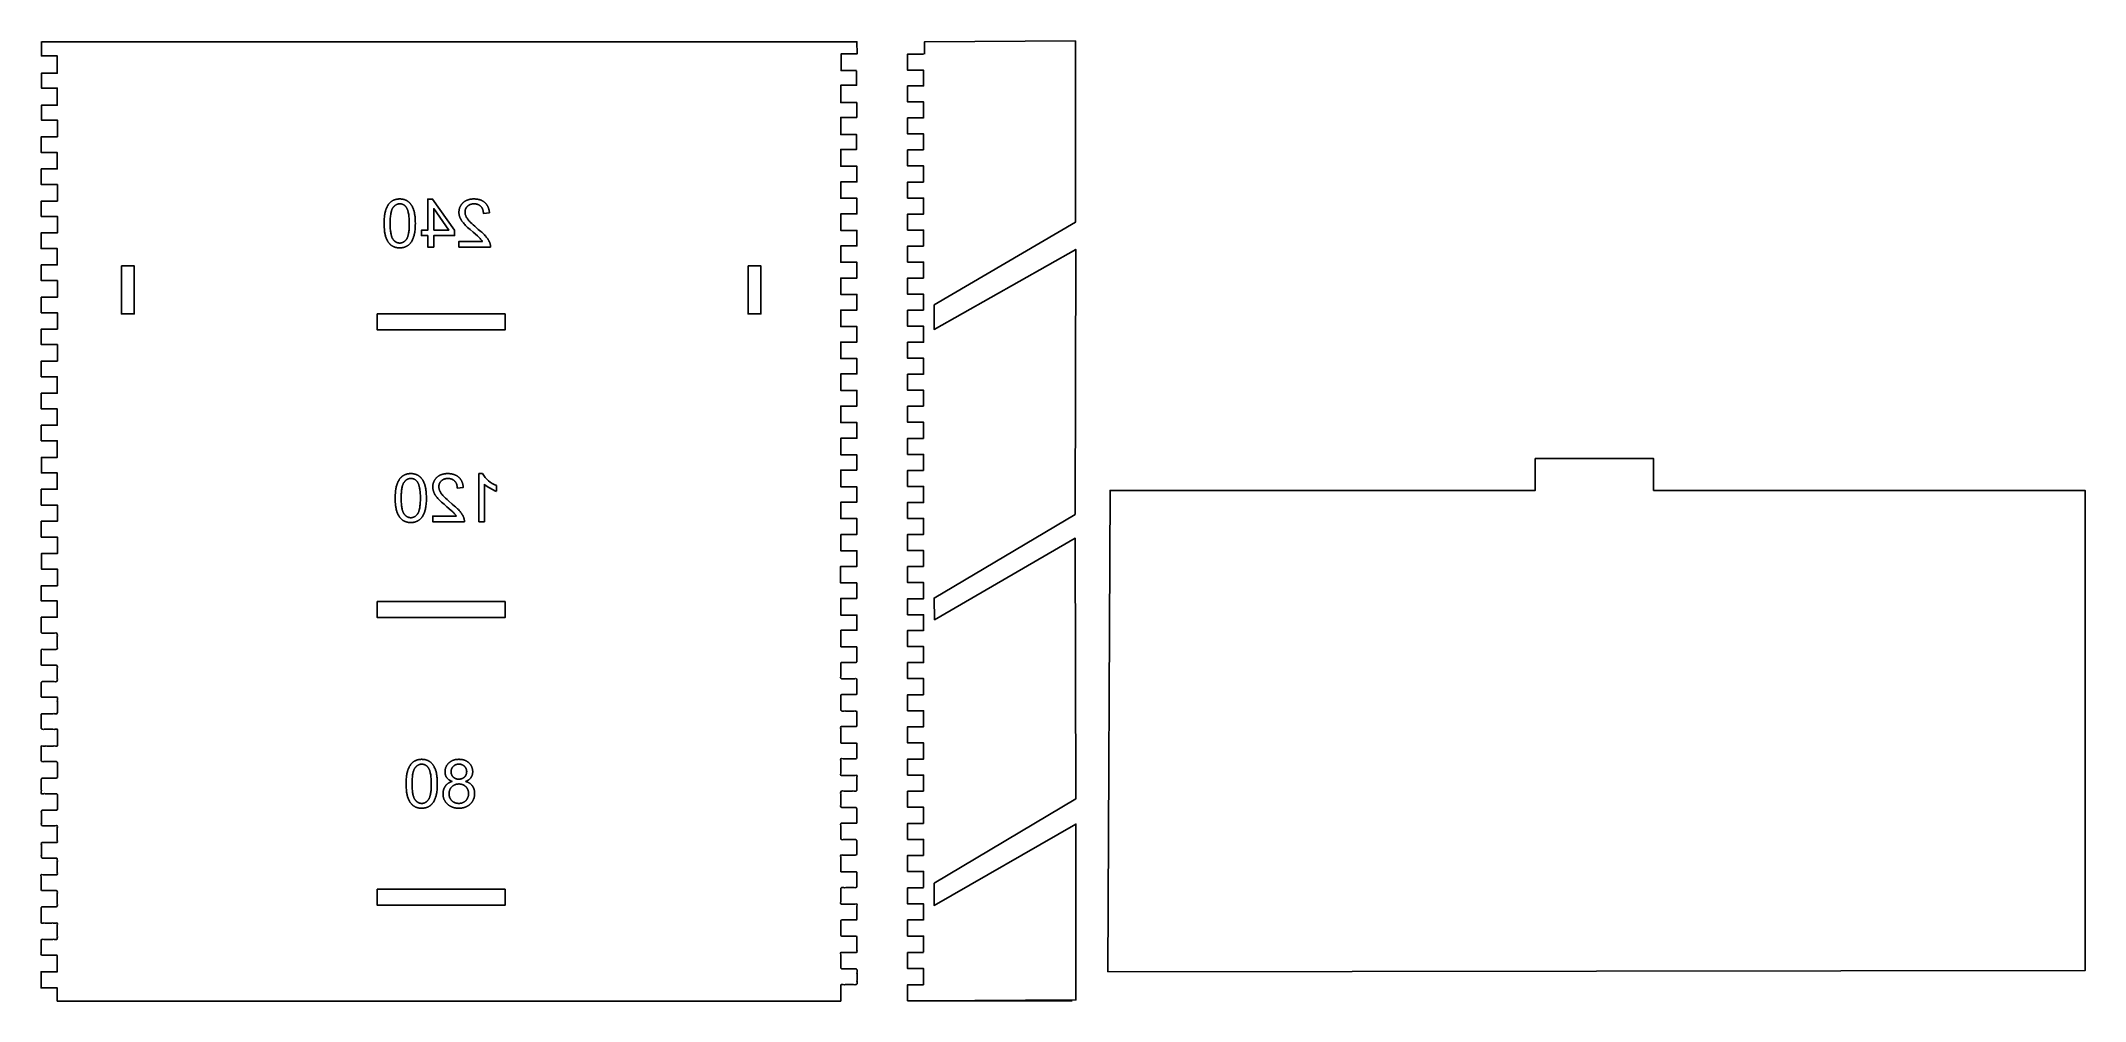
# Model space of a CAD drawing. Header units: millimetres. Extents: x -158 to 481, y -178 to 123.
import ezdxf

# ---------------------------------------------------------------- set-up
doc = ezdxf.new("R2010")
doc.units = ezdxf.units.MM
doc.layers.add('DEFAULT', color=7, linetype='Continuous')

msp = doc.modelspace()

# ---------------------------------------------------------------- linework, layer by layer
at = {"layer": 'DEFAULT'}
for p, q in [((-21, -27.66, 1.5), (-21, -12.61, 1.5)), ((-21, -12.61, 1.5), (-19.82, -12.61, 1.5)), ((-19.16, -15.94, 1.5), (-19.16, -27.66, 1.5)), ((-15.48, -16.38, 1.5), (-15.48, -18.15, 1.5)), ((-19.16, -27.66, 1.5), (-21, -27.66, 1.5))]:
    msp.add_line(p, q, dxfattribs=at)
for points in [[(-157.86, -57.57), (-152.84, -57.57), (-152.84, -52.43), (-157.86, -52.43), (-157.86, -47.68), (-152.79, -47.68), (-152.79, -42.47), (-157.81, -42.47), (-157.81, -37.61), (-152.78, -37.61), (-152.78, -32.47), (-157.86, -32.47), (-157.86, -27.53), (-152.81, -27.53), (-152.81, -22.44), (-157.84, -22.44), (-157.84, -17.51), (-152.82, -17.51), (-152.82, -12.37), (-157.8, -12.37), (-157.8, -7.53), (-152.82, -7.53), (-152.82, -2.34), (-157.84, -2.34), (-157.84, 2.49), (-152.83, 2.49), (-152.83, 7.63), (-157.86, 7.63), (-157.86, 12.55), (-152.83, 12.55), (-152.83, 17.71), (-157.86, 17.71), (-157.86, 22.58), (-152.81, 22.58), (-152.81, 27.74), (-157.86, 27.74), (-157.86, 32.58), (-152.81, 32.58), (-152.81, 37.73), (-157.87, 37.73), (-157.87, 42.58), (-152.8, 42.58), (-152.8, 47.75), (-157.86, 47.75), (-157.86, 52.65), (-152.82, 52.65), (-152.82, 57.76), (-157.88, 57.76), (-157.88, 62.69), (-152.8, 62.69), (-152.8, 67.83), (-157.86, 67.83), (-157.86, 72.67), (-152.81, 72.67), (-152.81, 77.82), (-157.85, 77.82), (-157.85, 82.7), (-152.82, 82.7), (-152.82, 87.83), (-157.86, 87.83), (-157.86, 92.75), (-152.81, 92.75), (-152.81, 97.99), (-157.79, 97.99), (-157.79, 102.64), (-152.83, 102.64), (-152.83, 108.01), (-157.8, 108.01), (-157.8, 112.65), (-152.83, 112.65), (-152.83, 118.07), (-157.78, 118.07), (-157.78, 122.59)], [(97.19, 113.46), (92.34, 113.46), (92.34, 118.7), (97.32, 118.7), (97.31, 122.5), (-157.65, 122.5)], [(118.44, 118.61), (118.44, 122.5), (165.63, 122.76), (165.65, 66.03), (121.4, 40.16), (121.4, 32.5), (165.75, 57.54), (165.59, -25.4), (121.45, -51.53), (121.57, -58.35), (165.59, -32.83), (165.76, -114.39), (121.43, -140.78), (121.43, -147.72), (165.77, -122.23), (165.77, -177.28), (118.42, -177.54)], [(118.15, 108.56), (118.15, 113.59), (113.15, 113.59), (113.15, 118.61), (118.15, 118.61)], [(92.23, -31.62), (97.27, -31.62), (97.27, -26.69), (92.24, -26.69), (92.24, -21.55), (97.22, -21.55), (97.22, -16.71), (92.24, -16.71), (92.24, -11.53), (97.26, -11.53), (97.26, -6.7), (92.25, -6.7), (92.25, -1.56), (97.28, -1.56), (97.28, 3.37), (92.25, 3.37), (92.25, 8.52), (97.28, 8.52), (97.28, 13.39), (92.23, 13.39), (92.23, 18.55), (97.29, 18.55), (97.29, 23.39), (92.23, 23.39), (92.23, 28.54), (97.29, 28.54), (97.29, 33.4), (92.23, 33.4), (92.23, 38.56), (97.28, 38.56), (97.28, 43.47), (92.24, 43.47), (92.24, 48.57), (97.3, 48.57), (97.3, 53.5), (92.23, 53.5), (92.23, 58.64), (97.29, 58.64), (97.29, 63.48), (92.23, 63.48), (92.23, 68.63), (97.27, 68.63), (97.27, 73.51), (92.24, 73.51), (92.24, 78.65), (97.29, 78.65), (97.29, 83.56), (92.23, 83.56), (92.23, 88.81), (97.21, 88.81), (97.21, 93.45), (92.25, 93.45), (92.25, 98.83), (97.22, 98.83), (97.22, 103.47), (92.25, 103.47), (92.25, 108.88), (97.2, 108.88), (97.2, 113.41)], [(118.15, 88.63), (118.15, 93.66), (113.15, 93.66), (113.15, 98.68), (118.15, 98.68)], [(118.15, 78.58), (118.15, 83.62), (113.15, 83.62), (113.15, 88.63), (118.15, 88.63)], [(118.15, 68.53), (118.15, 73.57), (113.15, 73.57), (113.15, 78.59), (118.15, 78.59)], [(118.15, 48.53), (118.15, 53.57), (113.15, 53.57), (113.15, 58.58), (118.15, 58.58)], [(118.15, 38.49), (118.15, 43.52), (113.15, 43.52), (113.15, 48.54), (118.15, 48.54)], [(118.15, 28.44), (118.15, 33.48), (113.15, 33.48), (113.15, 38.49), (118.15, 38.49)], [(118.15, 8.44), (118.15, 13.47), (113.15, 13.47), (113.15, 18.49), (118.15, 18.49)], [(118.15, -1.61), (118.15, 3.43), (113.15, 3.43), (113.15, 8.44), (118.15, 8.44)], [(118.15, -11.66), (118.15, -6.62), (113.15, -6.62), (113.15, -1.6), (118.15, -1.6)], [(97.27, -66.76), (92.26, -66.76), (92.26, -61.62), (97.28, -61.62), (97.28, -56.87), (92.21, -56.87), (92.21, -51.66), (97.23, -51.66), (97.23, -46.8), (92.2, -46.8), (92.2, -41.66), (97.29, -41.66), (97.29, -36.72), (92.23, -36.72), (92.23, -31.62)], [(118.15, -122.03), (118.15, -116.99), (113.15, -116.99), (113.15, -111.97), (118.15, -111.97)], [(118.15, -132.07), (118.15, -127.03), (113.15, -127.03), (113.15, -122.02), (118.15, -122.02)], [(118.15, -142.12), (118.15, -137.08), (113.15, -137.08), (113.15, -132.07), (118.15, -132.07)], [(118.15, -152.27), (118.15, -147.23), (113.15, -147.23), (113.15, -142.22), (118.15, -142.22)], [(118.15, -162.32), (118.15, -157.28), (113.15, -157.28), (113.15, -152.26), (118.15, -152.26)], [(118.15, -172.52), (118.15, -167.48), (113.15, -167.48), (113.15, -162.47), (118.15, -162.47)], [(-152.81, -168.47), (-157.92, -168.47), (-157.92, -173.53), (-152.86, -173.53), (-152.86, -177.34)], [(164.66, -177.53), (118.14, -177.53), (113.13, -177.53), (113.13, -172.53), (118.14, -172.53)], [(-152.92, -177.62), (92.24, -177.62)], [(-152.86, -177.34), (-152.86, -177.63)]]:
    msp.add_lwpolyline(points, dxfattribs=at)
for points in [[(118.15, 98.62), (118.15, 103.66), (113.15, 103.66), (113.15, 108.67), (118.15, 108.67), (113.15, 108.67), (113.15, 103.66), (118.15, 103.66)], [(-40.83, 65.65), (-40.84, 65.13), (-40.86, 64.63), (-40.89, 64.15), (-40.93, 63.69), (-40.98, 63.24), (-41.04, 62.82), (-41.08, 62.61), (-41.12, 62.41), (-41.16, 62.21), (-41.2, 62.02), (-41.25, 61.83), (-41.3, 61.65), (-41.36, 61.47), (-41.41, 61.29), (-41.47, 61.12), (-41.53, 60.96), (-41.6, 60.8), (-41.67, 60.64), (-41.74, 60.49), (-41.81, 60.34), (-41.89, 60.2), (-41.97, 60.06), (-42.05, 59.93), (-42.14, 59.8), (-42.23, 59.68), (-42.32, 59.56), (-42.39, 59.46), (-42.47, 59.37), (-42.56, 59.28), (-42.64, 59.2), (-42.73, 59.11), (-42.81, 59.03), (-42.9, 58.95), (-42.99, 58.88), (-43.09, 58.81), (-43.18, 58.74), (-43.28, 58.67), (-43.38, 58.61), (-43.48, 58.55), (-43.58, 58.5), (-43.68, 58.44), (-43.79, 58.39), (-43.89, 58.35), (-44, 58.3), (-44.11, 58.26), (-44.23, 58.22), (-44.34, 58.19), (-44.46, 58.16), (-44.58, 58.13), (-44.7, 58.1), (-44.82, 58.08), (-44.94, 58.06), (-45.07, 58.04), (-45.19, 58.03), (-45.32, 58.02), (-45.45, 58.01), (-45.59, 58.01), (-45.72, 58.01), (-45.92, 58.01), (-46.02, 58.01), (-46.12, 58.02), (-46.22, 58.03), (-46.32, 58.04), (-46.41, 58.05), (-46.51, 58.06), (-46.6, 58.08), (-46.69, 58.09), (-46.79, 58.11), (-46.88, 58.13), (-46.97, 58.15), (-47.05, 58.17), (-47.14, 58.2), (-47.23, 58.23), (-47.31, 58.25), (-47.39, 58.28), (-47.48, 58.32), (-47.56, 58.35), (-47.64, 58.39), (-47.72, 58.42), (-47.79, 58.46), (-47.87, 58.5), (-47.95, 58.54), (-48.02, 58.59), (-48.1, 58.63), (-48.17, 58.68), (-48.24, 58.73), (-48.31, 58.78), (-48.38, 58.84), (-48.45, 58.89), (-48.51, 58.95), (-48.58, 59), (-48.64, 59.06), (-48.71, 59.12), (-48.77, 59.18), (-48.83, 59.25), (-48.89, 59.31), (-48.95, 59.38), (-49.01, 59.45), (-49.07, 59.51), (-49.12, 59.58), (-49.18, 59.66), (-49.23, 59.73), (-49.29, 59.8), (-49.34, 59.88), (-49.39, 59.96), (-49.44, 60.04), (-49.49, 60.12), (-49.58, 60.28), (-49.68, 60.45), (-49.76, 60.63), (-49.84, 60.81), (-49.92, 61), (-50, 61.19), (-50.07, 61.39), (-50.13, 61.6), (-50.19, 61.82), (-50.25, 62.04), (-50.3, 62.27), (-50.35, 62.51), (-50.4, 62.75), (-50.44, 63.01), (-50.47, 63.27), (-50.5, 63.54), (-50.53, 63.82), (-50.57, 64.4), (-50.6, 65.01), (-50.61, 65.65), (-50.6, 66.2), (-50.59, 66.71), (-50.56, 67.2), (-50.52, 67.65), (-50.48, 68.08), (-50.45, 68.29), (-50.42, 68.48), (-50.39, 68.67), (-50.35, 68.85), (-50.31, 69.03), (-50.27, 69.2), (-50.18, 69.52), (-50.14, 69.68), (-50.09, 69.83), (-50.04, 69.98), (-49.98, 70.13), (-49.93, 70.27), (-49.87, 70.41), (-49.81, 70.55), (-49.75, 70.68), (-49.69, 70.81), (-49.62, 70.94), (-49.55, 71.07), (-49.49, 71.19), (-49.41, 71.31), (-49.34, 71.43), (-49.27, 71.54), (-49.19, 71.65), (-49.11, 71.75), (-49.02, 71.86), (-48.94, 71.96), (-48.85, 72.05), (-48.76, 72.14), (-48.67, 72.23), (-48.57, 72.32), (-48.48, 72.4), (-48.38, 72.48), (-48.27, 72.56), (-48.17, 72.63), (-48.06, 72.7), (-47.95, 72.76), (-47.84, 72.83), (-47.72, 72.88), (-47.61, 72.94), (-47.49, 72.99), (-47.36, 73.04), (-47.24, 73.08), (-47.11, 73.12), (-46.98, 73.16), (-46.85, 73.19), (-46.72, 73.22), (-46.58, 73.24), (-46.45, 73.26), (-46.31, 73.28), (-46.16, 73.29), (-46.02, 73.3), (-45.87, 73.31), (-45.72, 73.31), (-45.52, 73.31), (-45.42, 73.3), (-45.32, 73.3), (-45.22, 73.29), (-45.13, 73.28), (-45.03, 73.27), (-44.94, 73.26), (-44.84, 73.24), (-44.75, 73.23), (-44.66, 73.21), (-44.57, 73.19), (-44.48, 73.17), (-44.4, 73.14), (-44.31, 73.12), (-44.22, 73.09), (-44.14, 73.06), (-44.06, 73.03), (-43.97, 73), (-43.89, 72.97), (-43.81, 72.93), (-43.74, 72.9), (-43.66, 72.86), (-43.58, 72.82), (-43.51, 72.78), (-43.43, 72.73), (-43.36, 72.69), (-43.28, 72.64), (-43.21, 72.59), (-43.14, 72.54), (-43.07, 72.49), (-43.01, 72.43), (-42.94, 72.38), (-42.87, 72.32), (-42.81, 72.26), (-42.75, 72.2), (-42.68, 72.14), (-42.62, 72.08), (-42.56, 72.01), (-42.5, 71.95), (-42.44, 71.88), (-42.38, 71.81), (-42.33, 71.74), (-42.27, 71.67), (-42.22, 71.6), (-42.16, 71.52), (-42.11, 71.45), (-42.06, 71.37), (-42.01, 71.29), (-41.96, 71.21), (-41.87, 71.04), (-41.77, 70.87), (-41.69, 70.7), (-41.6, 70.51), (-41.53, 70.33), (-41.45, 70.13), (-41.38, 69.93), (-41.31, 69.73), (-41.25, 69.51), (-41.19, 69.29), (-41.14, 69.06), (-41.09, 68.82), (-41.05, 68.57), (-41.01, 68.32), (-40.97, 68.05), (-40.94, 67.78), (-40.91, 67.5), (-40.87, 66.92), (-40.84, 66.3)], [(-42.73, 65.65), (-42.74, 64.77), (-42.76, 64.36), (-42.78, 63.96), (-42.81, 63.59), (-42.85, 63.23), (-42.89, 62.9), (-42.94, 62.58), (-43, 62.28), (-43.03, 62.14), (-43.06, 62), (-43.1, 61.87), (-43.13, 61.75), (-43.17, 61.62), (-43.21, 61.51), (-43.25, 61.39), (-43.3, 61.29), (-43.34, 61.18), (-43.39, 61.08), (-43.41, 61.04), (-43.43, 60.99), (-43.46, 60.95), (-43.48, 60.9), (-43.51, 60.86), (-43.54, 60.82), (-43.56, 60.78), (-43.59, 60.74), (-43.64, 60.67), (-43.7, 60.59), (-43.75, 60.52), (-43.81, 60.45), (-43.87, 60.39), (-43.93, 60.33), (-43.99, 60.26), (-44.05, 60.21), (-44.11, 60.15), (-44.17, 60.1), (-44.23, 60.04), (-44.29, 60), (-44.36, 59.95), (-44.42, 59.91), (-44.49, 59.86), (-44.55, 59.82), (-44.62, 59.79), (-44.69, 59.75), (-44.76, 59.72), (-44.83, 59.69), (-44.9, 59.66), (-44.97, 59.64), (-45.04, 59.62), (-45.11, 59.59), (-45.19, 59.58), (-45.26, 59.56), (-45.33, 59.55), (-45.41, 59.54), (-45.49, 59.53), (-45.56, 59.52), (-45.64, 59.52), (-45.72, 59.52), (-45.8, 59.52), (-45.88, 59.52), (-45.96, 59.53), (-46.03, 59.54), (-46.11, 59.55), (-46.18, 59.56), (-46.26, 59.58), (-46.33, 59.6), (-46.4, 59.62), (-46.47, 59.64), (-46.55, 59.66), (-46.62, 59.69), (-46.68, 59.72), (-46.75, 59.75), (-46.82, 59.79), (-46.89, 59.83), (-46.95, 59.86), (-47.02, 59.91), (-47.08, 59.95), (-47.15, 60), (-47.21, 60.05), (-47.27, 60.1), (-47.34, 60.15), (-47.4, 60.21), (-47.46, 60.27), (-47.51, 60.33), (-47.57, 60.39), (-47.63, 60.46), (-47.69, 60.53), (-47.74, 60.6), (-47.8, 60.67), (-47.85, 60.75), (-47.88, 60.78), (-47.91, 60.82), (-47.93, 60.87), (-47.96, 60.91), (-47.98, 60.95), (-48.01, 61), (-48.03, 61.04), (-48.06, 61.09), (-48.1, 61.19), (-48.15, 61.29), (-48.19, 61.4), (-48.23, 61.51), (-48.27, 61.63), (-48.31, 61.75), (-48.34, 61.88), (-48.38, 62.01), (-48.41, 62.15), (-48.44, 62.29), (-48.5, 62.59), (-48.55, 62.9), (-48.6, 63.24), (-48.63, 63.59), (-48.66, 63.97), (-48.69, 64.36), (-48.7, 64.77), (-48.72, 65.65), (-48.7, 66.54), (-48.69, 66.95), (-48.66, 67.35), (-48.63, 67.72), (-48.6, 68.08), (-48.55, 68.42), (-48.5, 68.73), (-48.44, 69.03), (-48.41, 69.17), (-48.38, 69.31), (-48.34, 69.44), (-48.31, 69.57), (-48.27, 69.69), (-48.23, 69.81), (-48.19, 69.92), (-48.15, 70.03), (-48.1, 70.13), (-48.06, 70.23), (-48.03, 70.28), (-48.01, 70.32), (-47.98, 70.37), (-47.96, 70.41), (-47.93, 70.45), (-47.91, 70.49), (-47.88, 70.53), (-47.85, 70.57), (-47.8, 70.65), (-47.74, 70.72), (-47.69, 70.79), (-47.63, 70.86), (-47.57, 70.92), (-47.51, 70.99), (-47.45, 71.05), (-47.39, 71.1), (-47.33, 71.16), (-47.27, 71.21), (-47.21, 71.26), (-47.15, 71.31), (-47.08, 71.36), (-47.02, 71.4), (-46.95, 71.44), (-46.88, 71.48), (-46.82, 71.52), (-46.75, 71.56), (-46.68, 71.59), (-46.61, 71.62), (-46.54, 71.64), (-46.46, 71.67), (-46.39, 71.69), (-46.32, 71.71), (-46.24, 71.73), (-46.17, 71.75), (-46.09, 71.76), (-46.02, 71.77), (-45.94, 71.78), (-45.86, 71.78), (-45.78, 71.79), (-45.7, 71.79), (-45.62, 71.79), (-45.54, 71.78), (-45.47, 71.78), (-45.39, 71.77), (-45.32, 71.76), (-45.24, 71.75), (-45.17, 71.74), (-45.1, 71.72), (-45.03, 71.7), (-44.96, 71.68), (-44.89, 71.66), (-44.82, 71.64), (-44.75, 71.61), (-44.69, 71.58), (-44.62, 71.55), (-44.56, 71.52), (-44.5, 71.49), (-44.44, 71.45), (-44.38, 71.41), (-44.32, 71.37), (-44.26, 71.33), (-44.2, 71.28), (-44.14, 71.23), (-44.09, 71.18), (-44.03, 71.13), (-43.98, 71.08), (-43.93, 71.02), (-43.87, 70.97), (-43.82, 70.91), (-43.77, 70.84), (-43.72, 70.78), (-43.68, 70.71), (-43.65, 70.67), (-43.62, 70.63), (-43.59, 70.58), (-43.56, 70.53), (-43.51, 70.44), (-43.45, 70.34), (-43.4, 70.23), (-43.35, 70.12), (-43.31, 70), (-43.26, 69.88), (-43.22, 69.76), (-43.17, 69.63), (-43.13, 69.5), (-43.1, 69.36), (-43.06, 69.22), (-43.03, 69.07), (-42.96, 68.76), (-42.91, 68.44), (-42.86, 68.1), (-42.82, 67.73), (-42.78, 67.35), (-42.76, 66.96), (-42.74, 66.54), (-42.73, 66.11)], [(-35.09, 58.26), (-36.93, 58.26), (-36.93, 61.85), (-38.95, 61.85), (-38.95, 63.54), (-36.93, 63.54), (-36.93, 73.25), (-35.42, 73.25), (-28.58, 63.54), (-28.58, 61.85), (-35.09, 61.85)], [(-17.31, 58.26), (-27.21, 58.26), (-27.21, 60.03), (-19.86, 60.03), (-19.94, 60.15), (-20.03, 60.28), (-20.12, 60.4), (-20.21, 60.53), (-20.31, 60.65), (-20.41, 60.78), (-20.52, 60.9), (-20.64, 61.03), (-20.7, 61.09), (-20.78, 61.16), (-20.95, 61.33), (-21.41, 61.75), (-22.77, 62.91), (-23.69, 63.71), (-24.47, 64.41), (-24.8, 64.73), (-25.11, 65.03), (-25.37, 65.3), (-25.6, 65.55), (-25.81, 65.79), (-26, 66.03), (-26.09, 66.14), (-26.18, 66.26), (-26.26, 66.37), (-26.34, 66.49), (-26.41, 66.6), (-26.48, 66.72), (-26.55, 66.83), (-26.61, 66.94), (-26.67, 67.05), (-26.73, 67.16), (-26.78, 67.27), (-26.83, 67.38), (-26.87, 67.49), (-26.91, 67.6), (-26.95, 67.71), (-26.99, 67.82), (-27.02, 67.93), (-27.05, 68.04), (-27.08, 68.15), (-27.1, 68.26), (-27.12, 68.37), (-27.14, 68.48), (-27.16, 68.59), (-27.17, 68.7), (-27.18, 68.81), (-27.19, 68.93), (-27.19, 69.04), (-27.19, 69.15), (-27.19, 69.26), (-27.19, 69.37), (-27.18, 69.48), (-27.17, 69.58), (-27.16, 69.69), (-27.15, 69.79), (-27.13, 69.9), (-27.11, 70), (-27.09, 70.1), (-27.07, 70.2), (-27.04, 70.3), (-27.02, 70.4), (-26.99, 70.49), (-26.95, 70.59), (-26.92, 70.68), (-26.88, 70.78), (-26.84, 70.87), (-26.8, 70.96), (-26.75, 71.05), (-26.7, 71.14), (-26.65, 71.23), (-26.6, 71.31), (-26.54, 71.4), (-26.49, 71.48), (-26.43, 71.56), (-26.36, 71.65), (-26.3, 71.73), (-26.23, 71.81), (-26.16, 71.89), (-26.09, 71.96), (-26.01, 72.04), (-25.94, 72.12), (-25.86, 72.19), (-25.78, 72.26), (-25.69, 72.33), (-25.61, 72.4), (-25.52, 72.46), (-25.43, 72.52), (-25.34, 72.58), (-25.25, 72.64), (-25.16, 72.69), (-25.06, 72.75), (-24.96, 72.8), (-24.87, 72.84), (-24.77, 72.89), (-24.66, 72.93), (-24.56, 72.97), (-24.45, 73.01), (-24.35, 73.05), (-24.24, 73.08), (-24.13, 73.11), (-24.01, 73.14), (-23.9, 73.17), (-23.78, 73.2), (-23.66, 73.22), (-23.54, 73.24), (-23.42, 73.25), (-23.3, 73.27), (-23.17, 73.28), (-23.05, 73.29), (-22.92, 73.3), (-22.79, 73.31), (-22.65, 73.31), (-22.52, 73.31), (-22.26, 73.31), (-22.13, 73.3), (-22, 73.29), (-21.87, 73.28), (-21.75, 73.27), (-21.63, 73.26), (-21.51, 73.24), (-21.39, 73.22), (-21.27, 73.2), (-21.15, 73.18), (-21.04, 73.16), (-20.93, 73.13), (-20.82, 73.1), (-20.71, 73.07), (-20.6, 73.03), (-20.5, 73), (-20.39, 72.96), (-20.29, 72.92), (-20.19, 72.88), (-20.09, 72.83), (-19.99, 72.79), (-19.9, 72.74), (-19.8, 72.69), (-19.71, 72.63), (-19.62, 72.58), (-19.53, 72.52), (-19.45, 72.46), (-19.36, 72.4), (-19.28, 72.34), (-19.2, 72.27), (-19.12, 72.2), (-19.04, 72.13), (-18.96, 72.06), (-18.89, 71.99), (-18.82, 71.91), (-18.75, 71.83), (-18.68, 71.75), (-18.61, 71.67), (-18.55, 71.58), (-18.49, 71.5), (-18.43, 71.41), (-18.37, 71.32), (-18.32, 71.23), (-18.26, 71.13), (-18.21, 71.04), (-18.16, 70.94), (-18.12, 70.84), (-18.07, 70.74), (-18.03, 70.64), (-17.99, 70.53), (-17.95, 70.42), (-17.91, 70.31), (-17.88, 70.2), (-17.85, 70.09), (-17.82, 69.97), (-17.79, 69.85), (-17.76, 69.73), (-17.74, 69.61), (-17.72, 69.49), (-17.7, 69.36), (-17.68, 69.24), (-17.67, 69.11), (-17.65, 68.98), (-19.55, 68.78), (-19.55, 68.87), (-19.55, 68.96), (-19.55, 69.04), (-19.56, 69.13), (-19.57, 69.21), (-19.58, 69.29), (-19.59, 69.37), (-19.6, 69.45), (-19.61, 69.53), (-19.63, 69.6), (-19.65, 69.68), (-19.66, 69.75), (-19.68, 69.83), (-19.7, 69.9), (-19.73, 69.97), (-19.75, 70.04), (-19.78, 70.11), (-19.81, 70.18), (-19.83, 70.24), (-19.87, 70.31), (-19.9, 70.37), (-19.93, 70.43), (-19.97, 70.49), (-20, 70.55), (-20.04, 70.61), (-20.08, 70.67), (-20.12, 70.73), (-20.17, 70.78), (-20.21, 70.84), (-20.26, 70.89), (-20.3, 70.94), (-20.35, 70.99), (-20.4, 71.04), (-20.45, 71.09), (-20.51, 71.13), (-20.56, 71.18), (-20.62, 71.22), (-20.67, 71.26), (-20.73, 71.3), (-20.79, 71.34), (-20.84, 71.38), (-20.9, 71.41), (-20.96, 71.44), (-21.03, 71.48), (-21.09, 71.51), (-21.15, 71.54), (-21.22, 71.56), (-21.28, 71.59), (-21.35, 71.61), (-21.42, 71.64), (-21.49, 71.66), (-21.56, 71.68), (-21.63, 71.69), (-21.7, 71.71), (-21.77, 71.73), (-21.85, 71.74), (-21.92, 71.75), (-22, 71.76), (-22.08, 71.77), (-22.16, 71.78), (-22.24, 71.78), (-22.32, 71.79), (-22.4, 71.79), (-22.48, 71.79), (-22.56, 71.79), (-22.64, 71.79), (-22.71, 71.78), (-22.79, 71.78), (-22.86, 71.77), (-22.93, 71.76), (-23.01, 71.75), (-23.08, 71.74), (-23.15, 71.73), (-23.22, 71.71), (-23.29, 71.7), (-23.36, 71.68), (-23.42, 71.66), (-23.49, 71.64), (-23.55, 71.62), (-23.62, 71.6), (-23.68, 71.58), (-23.74, 71.55), (-23.81, 71.52), (-23.87, 71.49), (-23.93, 71.46), (-23.98, 71.43), (-24.04, 71.4), (-24.1, 71.37), (-24.15, 71.33), (-24.21, 71.29), (-24.26, 71.25), (-24.32, 71.21), (-24.37, 71.17), (-24.42, 71.13), (-24.47, 71.08), (-24.52, 71.04), (-24.57, 70.99), (-24.61, 70.94), (-24.66, 70.89), (-24.7, 70.84), (-24.75, 70.79), (-24.79, 70.74), (-24.82, 70.69), (-24.86, 70.64), (-24.9, 70.59), (-24.93, 70.53), (-24.97, 70.48), (-25, 70.42), (-25.03, 70.37), (-25.05, 70.31), (-25.08, 70.26), (-25.11, 70.2), (-25.13, 70.14), (-25.15, 70.08), (-25.17, 70.02), (-25.19, 69.96), (-25.21, 69.9), (-25.23, 69.84), (-25.24, 69.78), (-25.25, 69.72), (-25.26, 69.65), (-25.27, 69.59), (-25.28, 69.52), (-25.29, 69.46), (-25.3, 69.39), (-25.3, 69.33), (-25.3, 69.26), (-25.3, 69.19), (-25.3, 69.13), (-25.3, 69.06), (-25.29, 68.99), (-25.29, 68.93), (-25.28, 68.86), (-25.27, 68.8), (-25.26, 68.73), (-25.25, 68.66), (-25.23, 68.59), (-25.22, 68.53), (-25.2, 68.46), (-25.18, 68.39), (-25.16, 68.32), (-25.14, 68.25), (-25.11, 68.19), (-25.09, 68.12), (-25.06, 68.05), (-25.03, 67.98), (-25, 67.91), (-24.97, 67.84), (-24.93, 67.77), (-24.9, 67.7), (-24.82, 67.55), (-24.73, 67.41), (-24.64, 67.27), (-24.55, 67.12), (-24.44, 66.98), (-24.33, 66.83), (-24.2, 66.67), (-24.07, 66.51), (-23.91, 66.34), (-23.75, 66.16), (-23.58, 65.98), (-23.19, 65.6), (-22.75, 65.19), (-22.26, 64.75), (-21.14, 63.8), (-20.4, 63.18), (-20.06, 62.88), (-19.75, 62.59), (-19.46, 62.31), (-19.2, 62.04), (-18.95, 61.78), (-18.73, 61.53), (-18.63, 61.41), (-18.53, 61.29), (-18.44, 61.16), (-18.34, 61.04), (-18.26, 60.92), (-18.17, 60.79), (-18.09, 60.67), (-18.01, 60.54), (-17.94, 60.42), (-17.87, 60.29), (-17.8, 60.17), (-17.74, 60.04), (-17.68, 59.92), (-17.62, 59.79), (-17.57, 59.67), (-17.52, 59.54), (-17.49, 59.46), (-17.47, 59.38), (-17.44, 59.31), (-17.42, 59.23), (-17.4, 59.15), (-17.38, 59.07), (-17.36, 58.99), (-17.35, 58.91), (-17.34, 58.83), (-17.33, 58.75), (-17.32, 58.67), (-17.31, 58.59), (-17.31, 58.51), (-17.3, 58.43), (-17.3, 58.34)], [(-35.09, 63.54), (-35.09, 70.3), (-30.39, 63.54)], [(118.15, 58.53), (118.15, 63.57), (113.15, 63.57), (113.15, 68.58), (118.15, 68.58), (113.15, 68.58), (113.15, 63.57), (118.15, 63.57)], [(118.15, 18.43), (118.15, 23.47), (113.15, 23.47), (113.15, 28.48), (118.15, 28.48), (113.15, 28.48), (113.15, 23.47), (118.15, 23.47)], [(-37.36, -20.27), (-37.37, -20.79), (-37.39, -21.29), (-37.42, -21.77), (-37.46, -22.24), (-37.51, -22.68), (-37.57, -23.11), (-37.61, -23.31), (-37.65, -23.52), (-37.69, -23.71), (-37.74, -23.91), (-37.78, -24.09), (-37.83, -24.28), (-37.89, -24.46), (-37.94, -24.63), (-38, -24.8), (-38.07, -24.97), (-38.13, -25.13), (-38.2, -25.28), (-38.27, -25.43), (-38.34, -25.58), (-38.42, -25.72), (-38.5, -25.86), (-38.58, -25.99), (-38.67, -26.12), (-38.76, -26.25), (-38.85, -26.36), (-38.93, -26.46), (-39.01, -26.55), (-39.09, -26.64), (-39.17, -26.73), (-39.26, -26.81), (-39.34, -26.89), (-39.43, -26.97), (-39.52, -27.04), (-39.62, -27.12), (-39.71, -27.18), (-39.81, -27.25), (-39.91, -27.31), (-40.01, -27.37), (-40.11, -27.43), (-40.21, -27.48), (-40.32, -27.53), (-40.42, -27.58), (-40.53, -27.62), (-40.64, -27.66), (-40.76, -27.7), (-40.87, -27.74), (-40.99, -27.77), (-41.11, -27.8), (-41.23, -27.82), (-41.35, -27.84), (-41.47, -27.86), (-41.6, -27.88), (-41.72, -27.89), (-41.85, -27.91), (-41.98, -27.91), (-42.12, -27.92), (-42.25, -27.92), (-42.46, -27.92), (-42.56, -27.91), (-42.65, -27.91), (-42.75, -27.9), (-42.85, -27.89), (-42.94, -27.88), (-43.04, -27.86), (-43.13, -27.85), (-43.23, -27.83), (-43.32, -27.81), (-43.41, -27.79), (-43.5, -27.77), (-43.58, -27.75), (-43.67, -27.72), (-43.76, -27.7), (-43.84, -27.67), (-43.92, -27.64), (-44.01, -27.61), (-44.09, -27.57), (-44.17, -27.54), (-44.25, -27.5), (-44.33, -27.46), (-44.4, -27.42), (-44.48, -27.38), (-44.55, -27.34), (-44.63, -27.29), (-44.7, -27.24), (-44.77, -27.19), (-44.84, -27.14), (-44.91, -27.09), (-44.98, -27.03), (-45.04, -26.98), (-45.11, -26.92), (-45.17, -26.86), (-45.24, -26.8), (-45.3, -26.74), (-45.36, -26.68), (-45.42, -26.61), (-45.48, -26.55), (-45.54, -26.48), (-45.6, -26.41), (-45.66, -26.34), (-45.71, -26.27), (-45.76, -26.19), (-45.82, -26.12), (-45.87, -26.04), (-45.92, -25.97), (-45.97, -25.89), (-46.02, -25.81), (-46.12, -25.64), (-46.21, -25.47), (-46.29, -25.29), (-46.38, -25.11), (-46.45, -24.92), (-46.53, -24.73), (-46.6, -24.53), (-46.66, -24.32), (-46.72, -24.11), (-46.78, -23.89), (-46.83, -23.66), (-46.88, -23.42), (-46.93, -23.17), (-46.97, -22.92), (-47, -22.65), (-47.04, -22.38), (-47.06, -22.11), (-47.11, -21.53), (-47.13, -20.91), (-47.14, -20.27), (-47.13, -19.73), (-47.12, -19.21), (-47.09, -18.73), (-47.06, -18.27), (-47.01, -17.84), (-46.98, -17.64), (-46.95, -17.44), (-46.92, -17.25), (-46.88, -17.07), (-46.84, -16.9), (-46.8, -16.73), (-46.71, -16.41), (-46.67, -16.25), (-46.62, -16.1), (-46.57, -15.95), (-46.51, -15.8), (-46.46, -15.65), (-46.4, -15.51), (-46.34, -15.38), (-46.28, -15.24), (-46.22, -15.11), (-46.15, -14.98), (-46.08, -14.86), (-46.02, -14.73), (-45.94, -14.61), (-45.87, -14.5), (-45.8, -14.39), (-45.72, -14.28), (-45.64, -14.17), (-45.56, -14.07), (-45.47, -13.97), (-45.38, -13.87), (-45.29, -13.78), (-45.2, -13.69), (-45.1, -13.61), (-45.01, -13.52), (-44.91, -13.44), (-44.8, -13.37), (-44.7, -13.3), (-44.59, -13.23), (-44.48, -13.16), (-44.37, -13.1), (-44.25, -13.04), (-44.14, -12.98), (-44.02, -12.93), (-43.89, -12.89), (-43.77, -12.84), (-43.64, -12.8), (-43.52, -12.77), (-43.38, -12.73), (-43.25, -12.71), (-43.12, -12.68), (-42.98, -12.66), (-42.84, -12.64), (-42.69, -12.63), (-42.55, -12.62), (-42.4, -12.61), (-42.25, -12.61), (-42.05, -12.62), (-41.95, -12.62), (-41.85, -12.63), (-41.75, -12.63), (-41.66, -12.64), (-41.56, -12.65), (-41.47, -12.67), (-41.38, -12.68), (-41.28, -12.7), (-41.19, -12.72), (-41.1, -12.74), (-41.01, -12.76), (-40.93, -12.78), (-40.84, -12.81), (-40.76, -12.83), (-40.67, -12.86), (-40.59, -12.89), (-40.51, -12.92), (-40.42, -12.96), (-40.34, -12.99), (-40.27, -13.03), (-40.19, -13.07), (-40.11, -13.11), (-40.04, -13.15), (-39.96, -13.19), (-39.89, -13.24), (-39.82, -13.29), (-39.74, -13.33), (-39.67, -13.39), (-39.61, -13.44), (-39.54, -13.49), (-39.47, -13.55), (-39.4, -13.6), (-39.34, -13.66), (-39.28, -13.72), (-39.21, -13.78), (-39.15, -13.85), (-39.09, -13.91), (-39.03, -13.98), (-38.97, -14.04), (-38.91, -14.11), (-38.86, -14.18), (-38.8, -14.26), (-38.75, -14.33), (-38.7, -14.4), (-38.64, -14.48), (-38.59, -14.56), (-38.54, -14.64), (-38.49, -14.72), (-38.4, -14.88), (-38.31, -15.05), (-38.22, -15.23), (-38.14, -15.41), (-38.06, -15.6), (-37.98, -15.79), (-37.91, -15.99), (-37.85, -16.2), (-37.78, -16.41), (-37.73, -16.64), (-37.67, -16.87), (-37.62, -17.11), (-37.58, -17.35), (-37.54, -17.61), (-37.5, -17.87), (-37.47, -18.14), (-37.44, -18.42), (-37.4, -19.01), (-37.37, -19.62)], [(-25.48, -27.66), (-35.39, -27.66), (-35.39, -25.89), (-28.04, -25.89), (-28.12, -25.77), (-28.2, -25.64), (-28.29, -25.52), (-28.39, -25.39), (-28.49, -25.27), (-28.59, -25.15), (-28.7, -25.02), (-28.82, -24.9), (-28.88, -24.83), (-28.95, -24.76), (-29.13, -24.59), (-29.58, -24.18), (-30.94, -23.01), (-31.86, -22.22), (-32.64, -21.51), (-32.98, -21.19), (-33.28, -20.9), (-33.55, -20.62), (-33.78, -20.37), (-33.99, -20.13), (-34.18, -19.9), (-34.27, -19.78), (-34.35, -19.67), (-34.43, -19.55), (-34.51, -19.43), (-34.59, -19.32), (-34.66, -19.21), (-34.72, -19.1), (-34.79, -18.98), (-34.85, -18.87), (-34.9, -18.76), (-34.95, -18.65), (-35, -18.54), (-35.05, -18.43), (-35.09, -18.33), (-35.13, -18.22), (-35.16, -18.11), (-35.2, -18), (-35.23, -17.89), (-35.25, -17.78), (-35.28, -17.67), (-35.3, -17.56), (-35.32, -17.44), (-35.33, -17.33), (-35.35, -17.22), (-35.36, -17.11), (-35.36, -17), (-35.37, -16.89), (-35.37, -16.77), (-35.37, -16.66), (-35.37, -16.56), (-35.36, -16.45), (-35.35, -16.34), (-35.34, -16.24), (-35.33, -16.13), (-35.31, -16.03), (-35.29, -15.93), (-35.27, -15.82), (-35.25, -15.72), (-35.22, -15.63), (-35.19, -15.53), (-35.16, -15.43), (-35.13, -15.34), (-35.09, -15.24), (-35.06, -15.15), (-35.02, -15.06), (-34.97, -14.97), (-34.93, -14.88), (-34.88, -14.79), (-34.83, -14.7), (-34.78, -14.61), (-34.72, -14.53), (-34.66, -14.44), (-34.6, -14.36), (-34.54, -14.28), (-34.48, -14.2), (-34.41, -14.12), (-34.34, -14.04), (-34.27, -13.96), (-34.19, -13.88), (-34.11, -13.81), (-34.03, -13.74), (-33.95, -13.66), (-33.87, -13.59), (-33.78, -13.53), (-33.7, -13.46), (-33.61, -13.4), (-33.52, -13.34), (-33.43, -13.29), (-33.33, -13.23), (-33.24, -13.18), (-33.14, -13.13), (-33.04, -13.08), (-32.94, -13.03), (-32.84, -12.99), (-32.74, -12.95), (-32.63, -12.91), (-32.52, -12.88), (-32.41, -12.84), (-32.3, -12.81), (-32.19, -12.78), (-32.07, -12.75), (-31.96, -12.73), (-31.84, -12.71), (-31.72, -12.69), (-31.6, -12.67), (-31.48, -12.65), (-31.35, -12.64), (-31.22, -12.63), (-31.09, -12.62), (-30.96, -12.62), (-30.83, -12.61), (-30.7, -12.61), (-30.43, -12.62), (-30.3, -12.62), (-30.18, -12.63), (-30.05, -12.64), (-29.93, -12.65), (-29.8, -12.67), (-29.68, -12.68), (-29.56, -12.7), (-29.45, -12.72), (-29.33, -12.74), (-29.22, -12.77), (-29.1, -12.8), (-28.99, -12.82), (-28.89, -12.86), (-28.78, -12.89), (-28.67, -12.93), (-28.57, -12.96), (-28.47, -13), (-28.37, -13.05), (-28.27, -13.09), (-28.17, -13.14), (-28.07, -13.19), (-27.98, -13.24), (-27.89, -13.29), (-27.8, -13.34), (-27.71, -13.4), (-27.62, -13.46), (-27.54, -13.52), (-27.45, -13.59), (-27.37, -13.65), (-27.29, -13.72), (-27.21, -13.79), (-27.14, -13.86), (-27.06, -13.94), (-26.99, -14.01), (-26.92, -14.09), (-26.86, -14.17), (-26.79, -14.26), (-26.73, -14.34), (-26.66, -14.43), (-26.61, -14.51), (-26.55, -14.6), (-26.49, -14.7), (-26.44, -14.79), (-26.39, -14.89), (-26.34, -14.98), (-26.29, -15.08), (-26.25, -15.18), (-26.21, -15.29), (-26.17, -15.39), (-26.13, -15.5), (-26.09, -15.61), (-26.06, -15.72), (-26.02, -15.84), (-25.99, -15.95), (-25.97, -16.07), (-25.94, -16.19), (-25.92, -16.31), (-25.9, -16.43), (-25.88, -16.56), (-25.86, -16.69), (-25.84, -16.82), (-25.83, -16.95), (-27.72, -17.14), (-27.72, -17.05), (-27.73, -16.97), (-27.73, -16.88), (-27.74, -16.8), (-27.74, -16.72), (-27.75, -16.63), (-27.76, -16.55), (-27.78, -16.47), (-27.79, -16.4), (-27.81, -16.32), (-27.82, -16.24), (-27.84, -16.17), (-27.86, -16.1), (-27.88, -16.02), (-27.9, -15.95), (-27.93, -15.88), (-27.96, -15.82), (-27.98, -15.75), (-28.01, -15.68), (-28.04, -15.62), (-28.07, -15.55), (-28.11, -15.49), (-28.14, -15.43), (-28.18, -15.37), (-28.22, -15.31), (-28.26, -15.25), (-28.3, -15.2), (-28.34, -15.14), (-28.39, -15.09), (-28.43, -15.04), (-28.48, -14.98), (-28.53, -14.93), (-28.58, -14.88), (-28.63, -14.84), (-28.68, -14.79), (-28.74, -14.75), (-28.79, -14.7), (-28.85, -14.66), (-28.9, -14.62), (-28.96, -14.58), (-29.02, -14.55), (-29.08, -14.51), (-29.14, -14.48), (-29.2, -14.45), (-29.27, -14.42), (-29.33, -14.39), (-29.39, -14.36), (-29.46, -14.34), (-29.53, -14.31), (-29.6, -14.29), (-29.66, -14.27), (-29.73, -14.25), (-29.81, -14.23), (-29.88, -14.21), (-29.95, -14.2), (-30.03, -14.19), (-30.1, -14.17), (-30.18, -14.16), (-30.25, -14.16), (-30.33, -14.15), (-30.41, -14.14), (-30.49, -14.14), (-30.57, -14.14), (-30.66, -14.14), (-30.73, -14.14), (-30.81, -14.14), (-30.89, -14.14), (-30.96, -14.15), (-31.04, -14.15), (-31.11, -14.16), (-31.18, -14.17), (-31.26, -14.18), (-31.33, -14.2), (-31.4, -14.21), (-31.47, -14.22), (-31.53, -14.24), (-31.6, -14.26), (-31.67, -14.28), (-31.73, -14.3), (-31.8, -14.32), (-31.86, -14.35), (-31.92, -14.37), (-31.98, -14.4), (-32.04, -14.43), (-32.1, -14.46), (-32.16, -14.49), (-32.22, -14.52), (-32.28, -14.56), (-32.33, -14.59), (-32.39, -14.63), (-32.44, -14.67), (-32.49, -14.71), (-32.55, -14.75), (-32.6, -14.8), (-32.65, -14.84), (-32.7, -14.89), (-32.74, -14.93), (-32.79, -14.98), (-32.84, -15.03), (-32.88, -15.08), (-32.92, -15.13), (-32.96, -15.18), (-33, -15.23), (-33.04, -15.28), (-33.07, -15.34), (-33.11, -15.39), (-33.14, -15.44), (-33.17, -15.5), (-33.2, -15.55), (-33.23, -15.61), (-33.26, -15.67), (-33.28, -15.72), (-33.31, -15.78), (-33.33, -15.84), (-33.35, -15.9), (-33.37, -15.96), (-33.39, -16.02), (-33.4, -16.08), (-33.42, -16.14), (-33.43, -16.21), (-33.44, -16.27), (-33.45, -16.33), (-33.46, -16.4), (-33.47, -16.46), (-33.47, -16.53), (-33.48, -16.6), (-33.48, -16.66), (-33.48, -16.73), (-33.48, -16.8), (-33.48, -16.86), (-33.47, -16.93), (-33.47, -17), (-33.46, -17.06), (-33.45, -17.13), (-33.44, -17.2), (-33.43, -17.26), (-33.41, -17.33), (-33.4, -17.4), (-33.38, -17.47), (-33.36, -17.53), (-33.34, -17.6), (-33.31, -17.67), (-33.29, -17.74), (-33.26, -17.81), (-33.24, -17.88), (-33.21, -17.95), (-33.18, -18.02), (-33.14, -18.09), (-33.11, -18.16), (-33.07, -18.23), (-33, -18.37), (-32.91, -18.51), (-32.82, -18.66), (-32.72, -18.8), (-32.62, -18.95), (-32.51, -19.1), (-32.38, -19.25), (-32.24, -19.42), (-32.09, -19.58), (-31.93, -19.76), (-31.75, -19.94), (-31.36, -20.33), (-30.93, -20.74), (-30.44, -21.17), (-29.32, -22.12), (-28.58, -22.75), (-28.24, -23.04), (-27.93, -23.33), (-27.64, -23.61), (-27.37, -23.88), (-27.13, -24.14), (-26.91, -24.39), (-26.81, -24.51), (-26.71, -24.64), (-26.61, -24.76), (-26.52, -24.88), (-26.43, -25.01), (-26.35, -25.13), (-26.27, -25.26), (-26.19, -25.38), (-26.12, -25.51), (-26.05, -25.63), (-25.98, -25.76), (-25.92, -25.88), (-25.86, -26.01), (-25.8, -26.13), (-25.75, -26.26), (-25.7, -26.39), (-25.67, -26.46), (-25.64, -26.54), (-25.62, -26.62), (-25.6, -26.7), (-25.58, -26.77), (-25.56, -26.85), (-25.54, -26.93), (-25.53, -27.01), (-25.51, -27.09), (-25.5, -27.17), (-25.5, -27.25), (-25.49, -27.33), (-25.48, -27.42), (-25.48, -27.5), (-25.48, -27.58)], [(118.15, -11.61), (113.15, -11.61), (113.15, -16.63), (118.15, -16.63), (118.15, -21.66), (118.15, -16.63), (113.15, -16.63), (113.15, -11.61)], [(175.75, -168.5), (481.46, -168.11), (481.46, -17.89), (346.46, -17.89), (346.47, -7.89), (309.45, -7.89), (309.46, -17.89), (176.46, -17.89)], [(-39.26, -20.27), (-39.27, -21.16), (-39.29, -21.57), (-39.31, -21.96), (-39.34, -22.34), (-39.38, -22.69), (-39.42, -23.03), (-39.47, -23.34), (-39.53, -23.64), (-39.56, -23.78), (-39.59, -23.92), (-39.63, -24.05), (-39.66, -24.18), (-39.7, -24.3), (-39.74, -24.42), (-39.78, -24.53), (-39.83, -24.64), (-39.87, -24.74), (-39.92, -24.84), (-39.94, -24.89), (-39.97, -24.93), (-39.99, -24.98), (-40.02, -25.02), (-40.04, -25.06), (-40.07, -25.11), (-40.09, -25.15), (-40.12, -25.18), (-40.17, -25.26), (-40.23, -25.33), (-40.29, -25.4), (-40.34, -25.47), (-40.4, -25.54), (-40.46, -25.6), (-40.52, -25.66), (-40.58, -25.72), (-40.64, -25.77), (-40.7, -25.83), (-40.76, -25.88), (-40.82, -25.93), (-40.89, -25.98), (-40.95, -26.02), (-41.02, -26.06), (-41.08, -26.1), (-41.15, -26.14), (-41.22, -26.17), (-41.29, -26.2), (-41.36, -26.23), (-41.43, -26.26), (-41.5, -26.29), (-41.57, -26.31), (-41.64, -26.33), (-41.72, -26.35), (-41.79, -26.36), (-41.87, -26.38), (-41.94, -26.39), (-42.02, -26.4), (-42.09, -26.4), (-42.17, -26.4), (-42.25, -26.41), (-42.33, -26.4), (-42.41, -26.4), (-42.49, -26.4), (-42.56, -26.39), (-42.64, -26.38), (-42.71, -26.36), (-42.79, -26.35), (-42.86, -26.33), (-42.93, -26.31), (-43, -26.29), (-43.08, -26.26), (-43.15, -26.23), (-43.22, -26.2), (-43.28, -26.17), (-43.35, -26.14), (-43.42, -26.1), (-43.49, -26.06), (-43.55, -26.02), (-43.62, -25.97), (-43.68, -25.93), (-43.74, -25.88), (-43.8, -25.83), (-43.87, -25.77), (-43.93, -25.72), (-43.99, -25.66), (-44.05, -25.6), (-44.1, -25.53), (-44.16, -25.47), (-44.22, -25.4), (-44.27, -25.33), (-44.33, -25.25), (-44.38, -25.18), (-44.41, -25.14), (-44.44, -25.1), (-44.46, -25.06), (-44.49, -25.02), (-44.51, -24.97), (-44.54, -24.93), (-44.56, -24.88), (-44.59, -24.83), (-44.63, -24.74), (-44.68, -24.63), (-44.72, -24.52), (-44.76, -24.41), (-44.8, -24.29), (-44.84, -24.17), (-44.88, -24.05), (-44.91, -23.91), (-44.94, -23.78), (-44.97, -23.64), (-45.03, -23.34), (-45.08, -23.02), (-45.13, -22.69), (-45.16, -22.33), (-45.19, -21.96), (-45.22, -21.56), (-45.23, -21.15), (-45.25, -20.27), (-45.23, -19.38), (-45.22, -18.97), (-45.19, -18.58), (-45.16, -18.2), (-45.13, -17.84), (-45.08, -17.51), (-45.03, -17.19), (-44.97, -16.89), (-44.94, -16.75), (-44.91, -16.61), (-44.88, -16.48), (-44.84, -16.36), (-44.8, -16.23), (-44.76, -16.12), (-44.72, -16), (-44.68, -15.9), (-44.63, -15.79), (-44.59, -15.7), (-44.56, -15.65), (-44.54, -15.6), (-44.51, -15.56), (-44.49, -15.51), (-44.46, -15.47), (-44.44, -15.43), (-44.41, -15.39), (-44.38, -15.35), (-44.33, -15.28), (-44.27, -15.21), (-44.22, -15.14), (-44.16, -15.07), (-44.1, -15), (-44.04, -14.94), (-43.99, -14.88), (-43.93, -14.82), (-43.86, -14.76), (-43.8, -14.71), (-43.74, -14.66), (-43.68, -14.61), (-43.61, -14.56), (-43.55, -14.52), (-43.48, -14.48), (-43.41, -14.44), (-43.35, -14.4), (-43.28, -14.37), (-43.21, -14.34), (-43.14, -14.31), (-43.07, -14.28), (-43, -14.25), (-42.92, -14.23), (-42.85, -14.21), (-42.77, -14.19), (-42.7, -14.18), (-42.62, -14.17), (-42.55, -14.15), (-42.47, -14.15), (-42.39, -14.14), (-42.31, -14.14), (-42.23, -14.14), (-42.15, -14.14), (-42.07, -14.14), (-42, -14.15), (-41.92, -14.15), (-41.85, -14.16), (-41.77, -14.17), (-41.7, -14.19), (-41.63, -14.2), (-41.56, -14.22), (-41.49, -14.24), (-41.42, -14.26), (-41.35, -14.29), (-41.29, -14.31), (-41.22, -14.34), (-41.16, -14.37), (-41.09, -14.4), (-41.03, -14.44), (-40.97, -14.48), (-40.91, -14.51), (-40.85, -14.56), (-40.79, -14.6), (-40.73, -14.64), (-40.67, -14.69), (-40.62, -14.74), (-40.56, -14.79), (-40.51, -14.84), (-40.46, -14.9), (-40.4, -14.96), (-40.35, -15.02), (-40.3, -15.08), (-40.25, -15.14), (-40.21, -15.21), (-40.18, -15.25), (-40.15, -15.3), (-40.12, -15.34), (-40.09, -15.39), (-40.04, -15.49), (-39.98, -15.59), (-39.93, -15.69), (-39.88, -15.8), (-39.84, -15.92), (-39.79, -16.04), (-39.75, -16.16), (-39.71, -16.29), (-39.67, -16.43), (-39.63, -16.56), (-39.59, -16.71), (-39.56, -16.85), (-39.49, -17.16), (-39.44, -17.49), (-39.39, -17.83), (-39.35, -18.19), (-39.32, -18.57), (-39.29, -18.97), (-39.27, -19.38), (-39.26, -19.82)], [(118.15, -31.66), (118.15, -26.62), (113.15, -26.62), (113.15, -21.61), (118.15, -21.61), (113.15, -21.61), (113.15, -26.62), (118.15, -26.62)], [(118.15, -41.7), (118.15, -36.67), (113.15, -36.67), (113.15, -31.65), (118.15, -31.65), (113.15, -31.65), (113.15, -36.67), (118.15, -36.67)], [(118.15, -41.7), (113.15, -41.7), (113.15, -46.71), (118.15, -46.71), (118.15, -51.75), (118.15, -46.71), (113.15, -46.71), (113.15, -41.7)], [(118.15, -61.8), (118.15, -56.76), (113.15, -56.76), (113.15, -51.75), (118.15, -51.75), (113.15, -51.75), (113.15, -56.76), (118.15, -56.76)], [(118.15, -71.74), (118.15, -66.7), (113.15, -66.7), (113.15, -61.69), (118.15, -61.69), (113.15, -61.69), (113.15, -66.7), (118.15, -66.7)], [(118.15, -81.79), (118.15, -76.75), (113.15, -76.75), (113.15, -71.74), (118.15, -71.74), (113.15, -71.74), (113.15, -76.75), (118.15, -76.75)], [(118.15, -81.78), (113.15, -81.78), (113.15, -86.8), (118.15, -86.8), (118.15, -91.83), (118.15, -86.8), (113.15, -86.8), (113.15, -81.78)], [(118.15, -101.88), (118.15, -96.84), (113.15, -96.84), (113.15, -91.83), (118.15, -91.83), (113.15, -91.83), (113.15, -96.84), (118.15, -96.84)], [(-33.96, -109.65), (-33.96, -110.17), (-33.98, -110.67), (-34.01, -111.15), (-34.05, -111.61), (-34.1, -112.06), (-34.16, -112.49), (-34.2, -112.69), (-34.24, -112.89), (-34.28, -113.09), (-34.33, -113.29), (-34.37, -113.47), (-34.43, -113.66), (-34.48, -113.84), (-34.54, -114.01), (-34.59, -114.18), (-34.66, -114.34), (-34.72, -114.51), (-34.79, -114.66), (-34.86, -114.81), (-34.93, -114.96), (-35.01, -115.1), (-35.09, -115.24), (-35.17, -115.37), (-35.26, -115.5), (-35.35, -115.62), (-35.44, -115.74), (-35.52, -115.84), (-35.6, -115.93), (-35.68, -116.02), (-35.76, -116.11), (-35.85, -116.19), (-35.94, -116.27), (-36.02, -116.35), (-36.12, -116.42), (-36.21, -116.5), (-36.3, -116.56), (-36.4, -116.63), (-36.5, -116.69), (-36.6, -116.75), (-36.7, -116.81), (-36.8, -116.86), (-36.91, -116.91), (-37.02, -116.96), (-37.12, -117), (-37.24, -117.04), (-37.35, -117.08), (-37.46, -117.11), (-37.58, -117.15), (-37.7, -117.18), (-37.82, -117.2), (-37.94, -117.22), (-38.06, -117.24), (-38.19, -117.26), (-38.32, -117.27), (-38.45, -117.28), (-38.58, -117.29), (-38.71, -117.3), (-38.84, -117.3), (-39.05, -117.29), (-39.15, -117.29), (-39.25, -117.28), (-39.34, -117.28), (-39.44, -117.27), (-39.54, -117.26), (-39.63, -117.24), (-39.72, -117.23), (-39.82, -117.21), (-39.91, -117.19), (-40, -117.17), (-40.09, -117.15), (-40.18, -117.13), (-40.26, -117.1), (-40.35, -117.08), (-40.43, -117.05), (-40.52, -117.02), (-40.6, -116.99), (-40.68, -116.95), (-40.76, -116.92), (-40.84, -116.88), (-40.92, -116.84), (-40.99, -116.8), (-41.07, -116.76), (-41.14, -116.71), (-41.22, -116.67), (-41.29, -116.62), (-41.36, -116.57), (-41.43, -116.52), (-41.5, -116.47), (-41.57, -116.41), (-41.64, -116.36), (-41.7, -116.3), (-41.77, -116.24), (-41.83, -116.18), (-41.89, -116.12), (-41.95, -116.06), (-42.01, -115.99), (-42.07, -115.93), (-42.13, -115.86), (-42.19, -115.79), (-42.25, -115.72), (-42.3, -115.65), (-42.36, -115.57), (-42.41, -115.5), (-42.46, -115.42), (-42.51, -115.35), (-42.56, -115.27), (-42.61, -115.19), (-42.71, -115.02), (-42.8, -114.85), (-42.88, -114.67), (-42.97, -114.49), (-43.05, -114.3), (-43.12, -114.11), (-43.19, -113.91), (-43.25, -113.7), (-43.32, -113.49), (-43.37, -113.27), (-43.43, -113.03), (-43.47, -112.8), (-43.52, -112.55), (-43.56, -112.3), (-43.6, -112.03), (-43.63, -111.76), (-43.65, -111.49), (-43.7, -110.91), (-43.72, -110.29), (-43.73, -109.65), (-43.73, -109.11), (-43.71, -108.59), (-43.68, -108.11), (-43.65, -107.65), (-43.6, -107.22), (-43.57, -107.02), (-43.54, -106.82), (-43.51, -106.63), (-43.47, -106.45), (-43.43, -106.27), (-43.39, -106.11), (-43.31, -105.78), (-43.26, -105.63), (-43.21, -105.48), (-43.16, -105.32), (-43.1, -105.18), (-43.05, -105.03), (-42.99, -104.89), (-42.93, -104.76), (-42.87, -104.62), (-42.81, -104.49), (-42.74, -104.36), (-42.68, -104.24), (-42.61, -104.11), (-42.54, -103.99), (-42.46, -103.88), (-42.39, -103.77), (-42.31, -103.66), (-42.23, -103.55), (-42.15, -103.45), (-42.06, -103.35), (-41.97, -103.25), (-41.88, -103.16), (-41.79, -103.07), (-41.7, -102.98), (-41.6, -102.9), (-41.5, -102.82), (-41.4, -102.75), (-41.29, -102.67), (-41.18, -102.61), (-41.07, -102.54), (-40.96, -102.48), (-40.85, -102.42), (-40.73, -102.36), (-40.61, -102.31), (-40.49, -102.26), (-40.36, -102.22), (-40.24, -102.18), (-40.11, -102.15), (-39.98, -102.11), (-39.84, -102.08), (-39.71, -102.06), (-39.57, -102.04), (-39.43, -102.02), (-39.29, -102.01), (-39.14, -102), (-38.99, -101.99), (-38.84, -101.99), (-38.64, -102), (-38.54, -102), (-38.44, -102.01), (-38.35, -102.01), (-38.25, -102.02), (-38.15, -102.03), (-38.06, -102.05), (-37.97, -102.06), (-37.88, -102.08), (-37.78, -102.1), (-37.69, -102.12), (-37.61, -102.14), (-37.52, -102.16), (-37.43, -102.18), (-37.35, -102.21), (-37.26, -102.24), (-37.18, -102.27), (-37.1, -102.3), (-37.02, -102.34), (-36.94, -102.37), (-36.86, -102.41), (-36.78, -102.45), (-36.7, -102.49), (-36.63, -102.53), (-36.55, -102.57), (-36.48, -102.62), (-36.41, -102.66), (-36.34, -102.71), (-36.27, -102.76), (-36.2, -102.82), (-36.13, -102.87), (-36.06, -102.93), (-36, -102.98), (-35.93, -103.04), (-35.87, -103.1), (-35.8, -103.16), (-35.74, -103.23), (-35.68, -103.29), (-35.62, -103.36), (-35.56, -103.42), (-35.51, -103.49), (-35.45, -103.56), (-35.39, -103.63), (-35.34, -103.71), (-35.29, -103.78), (-35.23, -103.86), (-35.18, -103.94), (-35.13, -104.01), (-35.08, -104.09), (-34.99, -104.26), (-34.9, -104.43), (-34.81, -104.61), (-34.73, -104.79), (-34.65, -104.98), (-34.57, -105.17), (-34.5, -105.37), (-34.44, -105.58), (-34.37, -105.79), (-34.32, -106.02), (-34.26, -106.25), (-34.21, -106.49), (-34.17, -106.73), (-34.13, -106.99), (-34.09, -107.25), (-34.06, -107.52), (-34.03, -107.8), (-33.99, -108.39), (-33.96, -109)], [(-25.14, -108.91), (-24.97, -108.96), (-24.89, -108.99), (-24.81, -109.01), (-24.73, -109.04), (-24.65, -109.07), (-24.57, -109.1), (-24.5, -109.13), (-24.42, -109.16), (-24.35, -109.2), (-24.27, -109.23), (-24.2, -109.27), (-24.13, -109.31), (-24.06, -109.35), (-24, -109.39), (-23.93, -109.43), (-23.86, -109.47), (-23.8, -109.52), (-23.74, -109.56), (-23.68, -109.61), (-23.61, -109.65), (-23.56, -109.7), (-23.5, -109.75), (-23.44, -109.8), (-23.39, -109.86), (-23.33, -109.91), (-23.28, -109.97), (-23.23, -110.02), (-23.18, -110.08), (-23.13, -110.14), (-23.08, -110.2), (-23.03, -110.26), (-22.99, -110.32), (-22.94, -110.38), (-22.9, -110.45), (-22.86, -110.51), (-22.82, -110.58), (-22.78, -110.65), (-22.74, -110.71), (-22.71, -110.78), (-22.67, -110.85), (-22.64, -110.92), (-22.61, -110.99), (-22.58, -111.07), (-22.55, -111.14), (-22.52, -111.21), (-22.5, -111.29), (-22.47, -111.36), (-22.45, -111.44), (-22.43, -111.52), (-22.41, -111.6), (-22.39, -111.68), (-22.38, -111.76), (-22.36, -111.84), (-22.35, -111.92), (-22.34, -112.01), (-22.32, -112.09), (-22.32, -112.18), (-22.31, -112.26), (-22.3, -112.35), (-22.29, -112.53), (-22.29, -112.71), (-22.29, -112.83), (-22.29, -112.95), (-22.3, -113.07), (-22.31, -113.19), (-22.32, -113.3), (-22.34, -113.42), (-22.35, -113.54), (-22.37, -113.65), (-22.4, -113.76), (-22.42, -113.87), (-22.45, -113.98), (-22.48, -114.09), (-22.51, -114.2), (-22.55, -114.3), (-22.59, -114.41), (-22.63, -114.51), (-22.67, -114.61), (-22.72, -114.71), (-22.77, -114.81), (-22.82, -114.91), (-22.88, -115), (-22.93, -115.1), (-22.99, -115.19), (-23.05, -115.29), (-23.12, -115.38), (-23.19, -115.47), (-23.26, -115.56), (-23.33, -115.65), (-23.41, -115.73), (-23.48, -115.82), (-23.57, -115.9), (-23.65, -115.98), (-23.74, -116.07), (-23.82, -116.14), (-23.91, -116.22), (-24, -116.29), (-24.1, -116.36), (-24.19, -116.43), (-24.29, -116.5), (-24.38, -116.56), (-24.48, -116.62), (-24.58, -116.68), (-24.69, -116.73), (-24.79, -116.79), (-24.9, -116.84), (-25, -116.88), (-25.11, -116.93), (-25.22, -116.97), (-25.34, -117.01), (-25.45, -117.05), (-25.57, -117.08), (-25.68, -117.11), (-25.8, -117.14), (-25.93, -117.17), (-26.05, -117.19), (-26.17, -117.22), (-26.3, -117.24), (-26.43, -117.25), (-26.56, -117.27), (-26.69, -117.28), (-26.82, -117.29), (-26.95, -117.29), (-27.09, -117.3), (-27.23, -117.3), (-27.37, -117.3), (-27.5, -117.29), (-27.64, -117.29), (-27.77, -117.28), (-27.9, -117.27), (-28.03, -117.25), (-28.16, -117.24), (-28.28, -117.22), (-28.41, -117.19), (-28.53, -117.17), (-28.65, -117.14), (-28.77, -117.11), (-28.89, -117.08), (-29.01, -117.05), (-29.12, -117.01), (-29.23, -116.97), (-29.34, -116.93), (-29.45, -116.88), (-29.56, -116.84), (-29.67, -116.79), (-29.77, -116.73), (-29.87, -116.68), (-29.97, -116.62), (-30.07, -116.56), (-30.17, -116.5), (-30.27, -116.43), (-30.36, -116.37), (-30.45, -116.3), (-30.54, -116.22), (-30.63, -116.15), (-30.72, -116.07), (-30.81, -115.99), (-30.89, -115.91), (-30.97, -115.82), (-31.05, -115.74), (-31.13, -115.65), (-31.2, -115.57), (-31.27, -115.48), (-31.34, -115.39), (-31.4, -115.3), (-31.46, -115.2), (-31.52, -115.11), (-31.58, -115.02), (-31.64, -114.92), (-31.69, -114.82), (-31.74, -114.73), (-31.78, -114.63), (-31.83, -114.53), (-31.87, -114.43), (-31.91, -114.32), (-31.94, -114.22), (-31.98, -114.11), (-32.01, -114.01), (-32.03, -113.9), (-32.06, -113.79), (-32.08, -113.68), (-32.1, -113.57), (-32.12, -113.46), (-32.13, -113.34), (-32.15, -113.23), (-32.15, -113.11), (-32.16, -113), (-32.17, -112.88), (-32.17, -112.76), (-32.16, -112.59), (-32.16, -112.42), (-32.15, -112.33), (-32.14, -112.25), (-32.13, -112.17), (-32.12, -112.09), (-32.11, -112.01), (-32.1, -111.93), (-32.08, -111.85), (-32.07, -111.77), (-32.05, -111.69), (-32.03, -111.62), (-32.01, -111.54), (-31.99, -111.46), (-31.96, -111.39), (-31.94, -111.32), (-31.91, -111.24), (-31.89, -111.17), (-31.86, -111.1), (-31.83, -111.03), (-31.79, -110.96), (-31.76, -110.89), (-31.73, -110.82), (-31.69, -110.76), (-31.65, -110.69), (-31.61, -110.62), (-31.57, -110.56), (-31.53, -110.49), (-31.49, -110.43), (-31.45, -110.37), (-31.4, -110.3), (-31.35, -110.24), (-31.3, -110.18), (-31.26, -110.12), (-31.2, -110.07), (-31.15, -110.01), (-31.1, -109.95), (-31.04, -109.9), (-30.99, -109.85), (-30.93, -109.79), (-30.87, -109.74), (-30.81, -109.69), (-30.75, -109.64), (-30.69, -109.59), (-30.63, -109.55), (-30.56, -109.5), (-30.49, -109.46), (-30.43, -109.41), (-30.36, -109.37), (-30.29, -109.33), (-30.22, -109.29), (-30.14, -109.25), (-30.07, -109.21), (-29.99, -109.17), (-29.92, -109.14), (-29.84, -109.1), (-29.68, -109.03), (-29.51, -108.97), (-29.34, -108.91), (-29.48, -108.86), (-29.61, -108.8), (-29.74, -108.74), (-29.87, -108.68), (-29.99, -108.62), (-30.1, -108.55), (-30.16, -108.52), (-30.21, -108.48), (-30.26, -108.44), (-30.32, -108.41), (-30.37, -108.37), (-30.42, -108.33), (-30.47, -108.29), (-30.52, -108.25), (-30.56, -108.21), (-30.61, -108.17), (-30.65, -108.13), (-30.7, -108.09), (-30.74, -108.04), (-30.78, -108), (-30.82, -107.96), (-30.86, -107.91), (-30.9, -107.86), (-30.94, -107.82), (-30.97, -107.77), (-31.01, -107.72), (-31.04, -107.67), (-31.07, -107.63), (-31.1, -107.58), (-31.13, -107.53), (-31.16, -107.47), (-31.19, -107.42), (-31.22, -107.37), (-31.25, -107.32), (-31.27, -107.27), (-31.29, -107.21), (-31.32, -107.16), (-31.34, -107.11), (-31.36, -107.05), (-31.38, -107), (-31.4, -106.94), (-31.42, -106.88), (-31.43, -106.83), (-31.45, -106.77), (-31.46, -106.71), (-31.48, -106.65), (-31.49, -106.59), (-31.5, -106.53), (-31.51, -106.47), (-31.52, -106.41), (-31.53, -106.35), (-31.53, -106.29), (-31.54, -106.23), (-31.54, -106.16), (-31.55, -106.04), (-31.55, -105.91), (-31.55, -105.81), (-31.55, -105.71), (-31.54, -105.61), (-31.53, -105.51), (-31.52, -105.41), (-31.51, -105.31), (-31.5, -105.22), (-31.48, -105.12), (-31.46, -105.03), (-31.44, -104.93), (-31.41, -104.84), (-31.38, -104.75), (-31.36, -104.66), (-31.32, -104.57), (-31.29, -104.48), (-31.25, -104.4), (-31.22, -104.31), (-31.17, -104.22), (-31.13, -104.14), (-31.09, -104.06), (-31.04, -103.97), (-30.99, -103.89), (-30.94, -103.81), (-30.88, -103.73), (-30.82, -103.65), (-30.76, -103.58), (-30.7, -103.5), (-30.64, -103.42), (-30.57, -103.35), (-30.5, -103.28), (-30.43, -103.2), (-30.36, -103.13), (-30.28, -103.06), (-30.2, -102.99), (-30.13, -102.93), (-30.05, -102.86), (-29.96, -102.8), (-29.88, -102.74), (-29.8, -102.69), (-29.71, -102.63), (-29.62, -102.58), (-29.53, -102.53), (-29.44, -102.48), (-29.35, -102.44), (-29.26, -102.39), (-29.16, -102.35), (-29.07, -102.31), (-28.97, -102.28), (-28.87, -102.24), (-28.77, -102.21), (-28.67, -102.18), (-28.56, -102.15), (-28.46, -102.13), (-28.35, -102.1), (-28.24, -102.08), (-28.13, -102.06), (-28.02, -102.05), (-27.91, -102.03), (-27.79, -102.02), (-27.68, -102.01), (-27.56, -102), (-27.44, -102), (-27.32, -101.99), (-27.2, -101.99), (-27.08, -101.99), (-26.96, -102), (-26.84, -102), (-26.72, -102.01), (-26.61, -102.02), (-26.49, -102.03), (-26.38, -102.04), (-26.27, -102.06), (-26.16, -102.08), (-26.05, -102.1), (-25.95, -102.12), (-25.84, -102.15), (-25.74, -102.18), (-25.64, -102.2), (-25.54, -102.24), (-25.44, -102.27), (-25.34, -102.31), (-25.25, -102.34), (-25.15, -102.38), (-25.06, -102.43), (-24.97, -102.47), (-24.88, -102.52), (-24.79, -102.57), (-24.7, -102.62), (-24.62, -102.67), (-24.54, -102.73), (-24.45, -102.79), (-24.37, -102.84), (-24.3, -102.91), (-24.22, -102.97), (-24.14, -103.04), (-24.07, -103.11), (-24, -103.18), (-23.93, -103.25), (-23.86, -103.32), (-23.79, -103.39), (-23.73, -103.47), (-23.67, -103.54), (-23.61, -103.62), (-23.55, -103.7), (-23.5, -103.77), (-23.45, -103.85), (-23.4, -103.93), (-23.35, -104.02), (-23.31, -104.1), (-23.26, -104.18), (-23.22, -104.27), (-23.19, -104.35), (-23.15, -104.44), (-23.12, -104.52), (-23.09, -104.61), (-23.06, -104.7), (-23.03, -104.79), (-23.01, -104.89), (-22.99, -104.98), (-22.97, -105.07), (-22.95, -105.17), (-22.93, -105.26), (-22.92, -105.36), (-22.91, -105.46), (-22.9, -105.55), (-22.9, -105.65), (-22.89, -105.75), (-22.89, -105.86), (-22.89, -105.99), (-22.9, -106.12), (-22.91, -106.25), (-22.92, -106.32), (-22.93, -106.38), (-22.94, -106.44), (-22.95, -106.5), (-22.96, -106.57), (-22.97, -106.63), (-22.98, -106.69), (-23, -106.75), (-23.01, -106.81), (-23.03, -106.86), (-23.05, -106.92), (-23.07, -106.98), (-23.09, -107.04), (-23.11, -107.09), (-23.13, -107.15), (-23.15, -107.2), (-23.18, -107.26), (-23.2, -107.31), (-23.23, -107.36), (-23.26, -107.42), (-23.29, -107.47), (-23.32, -107.52), (-23.35, -107.57), (-23.38, -107.62), (-23.41, -107.67), (-23.44, -107.72), (-23.48, -107.77), (-23.52, -107.81), (-23.55, -107.86), (-23.59, -107.91), (-23.63, -107.95), (-23.67, -108), (-23.71, -108.04), (-23.76, -108.08), (-23.8, -108.13), (-23.85, -108.17), (-23.89, -108.21), (-23.94, -108.25), (-23.99, -108.29), (-24.04, -108.33), (-24.09, -108.37), (-24.15, -108.41), (-24.2, -108.44), (-24.25, -108.48), (-24.31, -108.51), (-24.37, -108.55), (-24.48, -108.62), (-24.61, -108.68), (-24.73, -108.74), (-24.87, -108.8), (-25, -108.86)], [(118.15, -111.98), (118.15, -106.94), (113.15, -106.94), (113.15, -101.93), (118.15, -101.93), (113.15, -101.93), (113.15, -106.94), (118.15, -106.94)], [(-35.85, -109.65), (-35.86, -110.53), (-35.88, -110.95), (-35.9, -111.34), (-35.93, -111.72), (-35.97, -112.07), (-36.01, -112.41), (-36.06, -112.72), (-36.12, -113.02), (-36.15, -113.16), (-36.19, -113.3), (-36.22, -113.43), (-36.26, -113.56), (-36.29, -113.68), (-36.33, -113.8), (-36.37, -113.91), (-36.42, -114.02), (-36.46, -114.12), (-36.51, -114.22), (-36.53, -114.27), (-36.56, -114.31), (-36.58, -114.36), (-36.61, -114.4), (-36.63, -114.44), (-36.66, -114.48), (-36.68, -114.52), (-36.71, -114.56), (-36.77, -114.64), (-36.82, -114.71), (-36.88, -114.78), (-36.93, -114.85), (-36.99, -114.92), (-37.05, -114.98), (-37.11, -115.04), (-37.17, -115.1), (-37.23, -115.15), (-37.29, -115.21), (-37.35, -115.26), (-37.42, -115.31), (-37.48, -115.35), (-37.54, -115.4), (-37.61, -115.44), (-37.68, -115.48), (-37.74, -115.52), (-37.81, -115.55), (-37.88, -115.58), (-37.95, -115.61), (-38.02, -115.64), (-38.09, -115.67), (-38.16, -115.69), (-38.23, -115.71), (-38.31, -115.73), (-38.38, -115.74), (-38.46, -115.76), (-38.53, -115.77), (-38.61, -115.77), (-38.69, -115.78), (-38.76, -115.78), (-38.84, -115.79), (-38.92, -115.78), (-39, -115.78), (-39.08, -115.77), (-39.15, -115.77), (-39.23, -115.76), (-39.3, -115.74), (-39.38, -115.73), (-39.45, -115.71), (-39.52, -115.69), (-39.6, -115.67), (-39.67, -115.64), (-39.74, -115.61), (-39.81, -115.58), (-39.88, -115.55), (-39.94, -115.52), (-40.01, -115.48), (-40.08, -115.44), (-40.14, -115.4), (-40.21, -115.35), (-40.27, -115.31), (-40.33, -115.26), (-40.4, -115.21), (-40.46, -115.15), (-40.52, -115.09), (-40.58, -115.04), (-40.64, -114.98), (-40.7, -114.91), (-40.75, -114.85), (-40.81, -114.78), (-40.87, -114.71), (-40.92, -114.63), (-40.98, -114.56), (-41, -114.52), (-41.03, -114.48), (-41.05, -114.44), (-41.08, -114.4), (-41.11, -114.35), (-41.13, -114.31), (-41.15, -114.26), (-41.18, -114.21), (-41.22, -114.11), (-41.27, -114.01), (-41.31, -113.9), (-41.35, -113.79), (-41.39, -113.67), (-41.43, -113.55), (-41.47, -113.42), (-41.5, -113.29), (-41.53, -113.16), (-41.57, -113.01), (-41.62, -112.72), (-41.67, -112.4), (-41.72, -112.07), (-41.76, -111.71), (-41.79, -111.34), (-41.81, -110.94), (-41.83, -110.53), (-41.84, -109.65), (-41.83, -108.76), (-41.81, -108.35), (-41.79, -107.95), (-41.76, -107.58), (-41.72, -107.22), (-41.67, -106.89), (-41.62, -106.57), (-41.57, -106.27), (-41.53, -106.13), (-41.5, -105.99), (-41.47, -105.86), (-41.43, -105.73), (-41.39, -105.61), (-41.35, -105.5), (-41.31, -105.38), (-41.27, -105.28), (-41.22, -105.17), (-41.18, -105.07), (-41.15, -105.03), (-41.13, -104.98), (-41.11, -104.94), (-41.08, -104.89), (-41.05, -104.85), (-41.03, -104.81), (-41, -104.77), (-40.98, -104.73), (-40.92, -104.66), (-40.87, -104.58), (-40.81, -104.51), (-40.75, -104.45), (-40.7, -104.38), (-40.64, -104.32), (-40.58, -104.26), (-40.52, -104.2), (-40.46, -104.14), (-40.39, -104.09), (-40.33, -104.04), (-40.27, -103.99), (-40.2, -103.94), (-40.14, -103.9), (-40.07, -103.86), (-40.01, -103.82), (-39.94, -103.78), (-39.87, -103.75), (-39.8, -103.72), (-39.73, -103.69), (-39.66, -103.66), (-39.59, -103.63), (-39.51, -103.61), (-39.44, -103.59), (-39.37, -103.57), (-39.29, -103.56), (-39.22, -103.54), (-39.14, -103.53), (-39.06, -103.53), (-38.98, -103.52), (-38.9, -103.52), (-38.82, -103.52), (-38.74, -103.52), (-38.67, -103.52), (-38.59, -103.52), (-38.51, -103.53), (-38.44, -103.54), (-38.37, -103.55), (-38.29, -103.57), (-38.22, -103.58), (-38.15, -103.6), (-38.08, -103.62), (-38.01, -103.64), (-37.94, -103.67), (-37.88, -103.69), (-37.81, -103.72), (-37.75, -103.75), (-37.68, -103.78), (-37.62, -103.82), (-37.56, -103.85), (-37.5, -103.89), (-37.44, -103.93), (-37.38, -103.98), (-37.32, -104.02), (-37.26, -104.07), (-37.21, -104.12), (-37.15, -104.17), (-37.1, -104.22), (-37.05, -104.28), (-37, -104.34), (-36.94, -104.4), (-36.9, -104.46), (-36.85, -104.52), (-36.8, -104.59), (-36.77, -104.63), (-36.74, -104.68), (-36.71, -104.72), (-36.68, -104.77), (-36.63, -104.87), (-36.58, -104.97), (-36.52, -105.07), (-36.48, -105.18), (-36.43, -105.3), (-36.38, -105.42), (-36.34, -105.54), (-36.3, -105.67), (-36.26, -105.8), (-36.22, -105.94), (-36.18, -106.09), (-36.15, -106.23), (-36.09, -106.54), (-36.03, -106.86), (-35.98, -107.21), (-35.94, -107.57), (-35.91, -107.95), (-35.88, -108.35), (-35.86, -108.76), (-35.85, -109.2)], [(-24.77, -105.8), (-24.77, -105.86), (-24.78, -105.93), (-24.78, -105.99), (-24.78, -106.06), (-24.79, -106.12), (-24.8, -106.18), (-24.81, -106.24), (-24.82, -106.3), (-24.83, -106.36), (-24.84, -106.42), (-24.85, -106.48), (-24.87, -106.54), (-24.89, -106.6), (-24.91, -106.65), (-24.92, -106.71), (-24.95, -106.76), (-24.97, -106.82), (-24.99, -106.87), (-25.02, -106.92), (-25.04, -106.97), (-25.07, -107.02), (-25.1, -107.07), (-25.13, -107.12), (-25.16, -107.17), (-25.19, -107.22), (-25.23, -107.27), (-25.26, -107.31), (-25.3, -107.36), (-25.34, -107.4), (-25.38, -107.45), (-25.42, -107.49), (-25.46, -107.53), (-25.5, -107.58), (-25.55, -107.62), (-25.59, -107.65), (-25.64, -107.69), (-25.68, -107.73), (-25.73, -107.76), (-25.78, -107.8), (-25.83, -107.83), (-25.88, -107.86), (-25.93, -107.89), (-25.98, -107.92), (-26.03, -107.94), (-26.08, -107.97), (-26.14, -107.99), (-26.19, -108.02), (-26.25, -108.04), (-26.3, -108.06), (-26.36, -108.08), (-26.42, -108.1), (-26.48, -108.11), (-26.53, -108.13), (-26.59, -108.14), (-26.66, -108.15), (-26.72, -108.17), (-26.78, -108.18), (-26.84, -108.18), (-26.91, -108.19), (-26.97, -108.2), (-27.04, -108.2), (-27.1, -108.21), (-27.17, -108.21), (-27.24, -108.21), (-27.3, -108.21), (-27.37, -108.21), (-27.43, -108.2), (-27.5, -108.2), (-27.56, -108.19), (-27.62, -108.18), (-27.69, -108.18), (-27.75, -108.17), (-27.81, -108.16), (-27.87, -108.14), (-27.92, -108.13), (-27.98, -108.11), (-28.04, -108.1), (-28.1, -108.08), (-28.15, -108.06), (-28.21, -108.04), (-28.26, -108.02), (-28.31, -108), (-28.37, -107.97), (-28.42, -107.95), (-28.47, -107.92), (-28.52, -107.89), (-28.57, -107.86), (-28.62, -107.83), (-28.67, -107.8), (-28.71, -107.77), (-28.76, -107.73), (-28.81, -107.7), (-28.85, -107.66), (-28.9, -107.62), (-28.94, -107.58), (-28.98, -107.54), (-29.02, -107.5), (-29.06, -107.45), (-29.1, -107.41), (-29.14, -107.37), (-29.18, -107.32), (-29.21, -107.28), (-29.25, -107.23), (-29.28, -107.18), (-29.31, -107.14), (-29.34, -107.09), (-29.37, -107.04), (-29.4, -106.99), (-29.42, -106.94), (-29.45, -106.89), (-29.47, -106.84), (-29.49, -106.79), (-29.51, -106.74), (-29.53, -106.69), (-29.55, -106.64), (-29.57, -106.58), (-29.58, -106.53), (-29.6, -106.48), (-29.61, -106.42), (-29.62, -106.36), (-29.63, -106.31), (-29.64, -106.25), (-29.64, -106.19), (-29.65, -106.14), (-29.66, -106.08), (-29.66, -106.02), (-29.66, -105.96), (-29.66, -105.9), (-29.66, -105.83), (-29.66, -105.77), (-29.66, -105.71), (-29.65, -105.65), (-29.64, -105.59), (-29.64, -105.53), (-29.63, -105.47), (-29.62, -105.41), (-29.61, -105.35), (-29.59, -105.3), (-29.58, -105.24), (-29.56, -105.18), (-29.55, -105.13), (-29.53, -105.07), (-29.51, -105.02), (-29.49, -104.97), (-29.46, -104.91), (-29.44, -104.86), (-29.41, -104.81), (-29.39, -104.76), (-29.36, -104.71), (-29.33, -104.66), (-29.3, -104.61), (-29.27, -104.56), (-29.23, -104.51), (-29.2, -104.47), (-29.16, -104.42), (-29.13, -104.37), (-29.09, -104.33), (-29.05, -104.28), (-29, -104.24), (-28.96, -104.2), (-28.92, -104.15), (-28.87, -104.11), (-28.83, -104.07), (-28.78, -104.03), (-28.73, -104), (-28.69, -103.96), (-28.64, -103.93), (-28.59, -103.89), (-28.54, -103.86), (-28.49, -103.83), (-28.44, -103.8), (-28.39, -103.77), (-28.34, -103.75), (-28.28, -103.72), (-28.23, -103.7), (-28.18, -103.68), (-28.12, -103.66), (-28.06, -103.64), (-28.01, -103.62), (-27.95, -103.6), (-27.89, -103.59), (-27.84, -103.57), (-27.78, -103.56), (-27.72, -103.55), (-27.66, -103.54), (-27.6, -103.53), (-27.54, -103.52), (-27.47, -103.52), (-27.41, -103.51), (-27.35, -103.51), (-27.28, -103.51), (-27.22, -103.5), (-27.15, -103.51), (-27.09, -103.51), (-27.02, -103.51), (-26.96, -103.52), (-26.9, -103.52), (-26.84, -103.53), (-26.77, -103.54), (-26.71, -103.55), (-26.65, -103.56), (-26.59, -103.57), (-26.54, -103.58), (-26.48, -103.6), (-26.42, -103.62), (-26.36, -103.63), (-26.31, -103.65), (-26.25, -103.67), (-26.2, -103.7), (-26.15, -103.72), (-26.09, -103.74), (-26.04, -103.77), (-25.99, -103.8), (-25.94, -103.82), (-25.89, -103.85), (-25.84, -103.88), (-25.79, -103.92), (-25.74, -103.95), (-25.7, -103.99), (-25.65, -104.02), (-25.6, -104.06), (-25.56, -104.1), (-25.51, -104.14), (-25.47, -104.18), (-25.43, -104.22), (-25.39, -104.27), (-25.35, -104.31), (-25.31, -104.35), (-25.27, -104.4), (-25.23, -104.44), (-25.2, -104.49), (-25.17, -104.53), (-25.13, -104.58), (-25.1, -104.63), (-25.07, -104.68), (-25.05, -104.72), (-25.02, -104.77), (-24.99, -104.82), (-24.97, -104.87), (-24.95, -104.92), (-24.93, -104.97), (-24.91, -105.02), (-24.89, -105.07), (-24.87, -105.13), (-24.86, -105.18), (-24.84, -105.23), (-24.83, -105.29), (-24.82, -105.34), (-24.81, -105.4), (-24.8, -105.45), (-24.79, -105.51), (-24.78, -105.56), (-24.78, -105.62), (-24.78, -105.68), (-24.77, -105.74)], [(-24.18, -112.72), (-24.18, -112.82), (-24.19, -112.91), (-24.19, -113.01), (-24.2, -113.11), (-24.22, -113.2), (-24.23, -113.3), (-24.25, -113.4), (-24.27, -113.49), (-24.3, -113.59), (-24.33, -113.68), (-24.36, -113.78), (-24.39, -113.87), (-24.43, -113.96), (-24.47, -114.06), (-24.51, -114.15), (-24.55, -114.24), (-24.58, -114.29), (-24.6, -114.33), (-24.63, -114.38), (-24.65, -114.42), (-24.68, -114.46), (-24.71, -114.51), (-24.73, -114.55), (-24.76, -114.59), (-24.79, -114.63), (-24.82, -114.67), (-24.85, -114.71), (-24.89, -114.75), (-24.92, -114.78), (-24.95, -114.82), (-24.98, -114.86), (-25.02, -114.89), (-25.05, -114.93), (-25.09, -114.96), (-25.13, -115), (-25.16, -115.03), (-25.2, -115.06), (-25.24, -115.1), (-25.28, -115.13), (-25.32, -115.16), (-25.36, -115.19), (-25.4, -115.22), (-25.44, -115.25), (-25.49, -115.27), (-25.53, -115.3), (-25.57, -115.33), (-25.62, -115.36), (-25.66, -115.38), (-25.76, -115.43), (-25.85, -115.48), (-25.94, -115.52), (-26.04, -115.56), (-26.13, -115.59), (-26.23, -115.63), (-26.33, -115.66), (-26.43, -115.68), (-26.53, -115.71), (-26.63, -115.73), (-26.73, -115.75), (-26.83, -115.76), (-26.93, -115.77), (-27.04, -115.78), (-27.14, -115.78), (-27.25, -115.79), (-27.33, -115.78), (-27.41, -115.78), (-27.49, -115.78), (-27.57, -115.77), (-27.65, -115.76), (-27.73, -115.76), (-27.8, -115.74), (-27.88, -115.73), (-27.95, -115.72), (-28.03, -115.7), (-28.1, -115.68), (-28.17, -115.67), (-28.24, -115.64), (-28.31, -115.62), (-28.38, -115.6), (-28.45, -115.57), (-28.52, -115.55), (-28.59, -115.52), (-28.65, -115.49), (-28.72, -115.45), (-28.78, -115.42), (-28.84, -115.38), (-28.91, -115.35), (-28.97, -115.31), (-29.03, -115.27), (-29.09, -115.22), (-29.15, -115.18), (-29.2, -115.14), (-29.26, -115.09), (-29.32, -115.04), (-29.37, -114.99), (-29.43, -114.94), (-29.48, -114.88), (-29.53, -114.83), (-29.58, -114.77), (-29.63, -114.72), (-29.67, -114.66), (-29.72, -114.6), (-29.76, -114.54), (-29.8, -114.48), (-29.84, -114.42), (-29.88, -114.36), (-29.92, -114.3), (-29.95, -114.24), (-29.98, -114.17), (-30.01, -114.11), (-30.04, -114.04), (-30.07, -113.97), (-30.1, -113.9), (-30.12, -113.84), (-30.14, -113.77), (-30.16, -113.7), (-30.18, -113.62), (-30.2, -113.55), (-30.22, -113.48), (-30.23, -113.4), (-30.24, -113.33), (-30.26, -113.25), (-30.26, -113.18), (-30.27, -113.1), (-30.28, -113.02), (-30.28, -112.94), (-30.28, -112.86), (-30.29, -112.78), (-30.28, -112.7), (-30.28, -112.61), (-30.28, -112.53), (-30.27, -112.45), (-30.26, -112.37), (-30.25, -112.3), (-30.24, -112.22), (-30.23, -112.14), (-30.22, -112.07), (-30.2, -111.99), (-30.18, -111.92), (-30.16, -111.85), (-30.14, -111.77), (-30.12, -111.7), (-30.09, -111.63), (-30.06, -111.56), (-30.04, -111.5), (-30.01, -111.43), (-29.97, -111.36), (-29.94, -111.3), (-29.9, -111.23), (-29.87, -111.17), (-29.83, -111.11), (-29.79, -111.04), (-29.75, -110.98), (-29.7, -110.92), (-29.66, -110.86), (-29.61, -110.81), (-29.56, -110.75), (-29.51, -110.69), (-29.46, -110.64), (-29.4, -110.58), (-29.35, -110.53), (-29.29, -110.48), (-29.23, -110.43), (-29.17, -110.38), (-29.11, -110.33), (-29.05, -110.29), (-28.99, -110.24), (-28.93, -110.2), (-28.87, -110.16), (-28.8, -110.12), (-28.74, -110.09), (-28.67, -110.05), (-28.61, -110.02), (-28.54, -109.99), (-28.47, -109.96), (-28.41, -109.93), (-28.34, -109.9), (-28.27, -109.88), (-28.19, -109.85), (-28.12, -109.83), (-28.05, -109.81), (-27.97, -109.8), (-27.9, -109.78), (-27.82, -109.77), (-27.75, -109.75), (-27.67, -109.74), (-27.59, -109.73), (-27.51, -109.72), (-27.43, -109.72), (-27.35, -109.71), (-27.27, -109.71), (-27.19, -109.71), (-27.11, -109.71), (-27.03, -109.71), (-26.95, -109.72), (-26.87, -109.72), (-26.79, -109.73), (-26.72, -109.74), (-26.64, -109.75), (-26.57, -109.77), (-26.49, -109.78), (-26.42, -109.8), (-26.35, -109.81), (-26.28, -109.83), (-26.21, -109.85), (-26.14, -109.88), (-26.07, -109.9), (-26, -109.93), (-25.93, -109.95), (-25.87, -109.98), (-25.8, -110.01), (-25.74, -110.05), (-25.67, -110.08), (-25.61, -110.12), (-25.55, -110.16), (-25.49, -110.19), (-25.43, -110.24), (-25.37, -110.28), (-25.31, -110.32), (-25.26, -110.37), (-25.2, -110.42), (-25.14, -110.47), (-25.09, -110.52), (-25.03, -110.57), (-24.98, -110.62), (-24.93, -110.68), (-24.88, -110.74), (-24.83, -110.79), (-24.79, -110.85), (-24.74, -110.91), (-24.7, -110.97), (-24.66, -111.03), (-24.62, -111.09), (-24.58, -111.15), (-24.55, -111.21), (-24.51, -111.27), (-24.48, -111.34), (-24.45, -111.4), (-24.42, -111.47), (-24.39, -111.54), (-24.37, -111.6), (-24.34, -111.67), (-24.32, -111.74), (-24.3, -111.81), (-24.28, -111.88), (-24.26, -111.95), (-24.25, -112.03), (-24.23, -112.1), (-24.22, -112.17), (-24.21, -112.25), (-24.2, -112.33), (-24.19, -112.4), (-24.19, -112.48), (-24.18, -112.56), (-24.18, -112.64)]]:
    msp.add_lwpolyline(points, close=True, dxfattribs=at)
for points in [[(-132.76, 52.36, 3), (-132.76, 37.36, 3), (-128.76, 37.36, 3), (-128.76, 52.36, 3), (-132.76, 52.36, 3)], [(63.24, 52.36, 3), (63.24, 37.36, 3), (67.24, 37.36, 3), (67.24, 52.36, 3), (63.24, 52.36, 3)], [(-52.76, 37.36, 3), (-52.76, 32.36, 3), (-12.76, 32.36, 3), (-12.76, 37.36, 3), (-52.76, 37.36, 3)], [(-52.76, -52.64, 3), (-52.76, -57.64, 3), (-12.76, -57.64, 3), (-12.76, -52.64, 3), (-52.76, -52.64, 3)], [(-52.76, -142.64, 3), (-52.76, -147.64, 3), (-12.76, -147.64, 3), (-12.76, -142.64, 3), (-52.76, -142.64, 3)]]:
    msp.add_polyline3d(points, dxfattribs=at)
msp.add_arc((-11.75, -7.7, 1.5), 9.45, 211.35501, 246.73396, dxfattribs=at)
at = {"layer": 'DEFAULT', "extrusion": (0, 0, -1)}
msp.add_arc((10.96, -6.49, -1.5), 12.52, 291.19346, 310.96782, dxfattribs=at)
at = {"layer": 'DEFAULT'}
for points in [[(-152.83, -168.44), (-152.83, -163.3), (-157.9, -163.3), (-157.9, -158.31), (-152.82, -158.31), (-152.82, -153.2), (-157.86, -153.2), (-157.86, -148.13), (-152.82, -148.13), (-152.82, -143.03), (-157.88, -143.03), (-157.88, -138.09), (-152.82, -138.09), (-152.82, -132.94), (-157.81, -132.94), (-157.81, -127.98), (-152.82, -127.98), (-152.82, -122.77), (-157.81, -122.77), (-157.81, -117.92), (-152.8, -117.92), (-152.8, -112.75), (-157.83, -112.75), (-157.83, -107.88), (-152.79, -107.88), (-152.79, -102.72), (-157.87, -102.72), (-157.87, -97.83), (-152.8, -97.83), (-152.8, -92.61), (-157.85, -92.61), (-157.85, -87.72), (-152.81, -87.72), (-152.81, -82.54), (-157.84, -82.54), (-157.84, -77.68), (-152.82, -77.68), (-152.82, -72.51), (-157.88, -72.51), (-157.88, -67.6), (-152.82, -67.6), (-152.82, -62.49), (-157.86, -62.49), (-157.86, -57.57)], [(92.25, -177.64), (92.25, -172.49), (97.32, -172.49), (97.32, -167.51), (92.24, -167.51), (92.24, -162.4), (97.29, -162.4), (97.29, -157.33), (92.24, -157.33), (92.24, -152.22), (97.3, -152.22), (97.3, -147.29), (92.24, -147.29), (92.24, -142.14), (97.23, -142.14), (97.23, -137.18), (92.25, -137.18), (92.25, -131.97), (97.23, -131.97), (97.23, -127.11), (92.22, -127.11), (92.22, -121.94), (97.25, -121.94), (97.25, -117.07), (92.21, -117.07), (92.21, -111.91), (97.29, -111.91), (97.29, -107.03), (92.22, -107.03), (92.22, -101.81), (97.27, -101.81), (97.27, -96.91), (92.24, -96.91), (92.24, -91.73), (97.26, -91.73), (97.26, -86.88), (92.25, -86.88), (92.25, -81.71), (97.3, -81.71), (97.3, -76.79), (92.24, -76.79), (92.24, -71.69), (97.28, -71.69), (97.28, -66.77)]]:
    msp.add_open_spline(points, degree=1, knots=[0, 0, 5.147501, 10.217476, 15.202771, 20.280862, 25.390287, 30.435027, 35.506031, 40.552933, 45.655989, 50.71465, 55.648136, 60.704554, 65.857855, 70.844803, 75.803126, 80.786364, 85.993775, 90.979476, 95.838134, 100.846289, 106.015682, 111.040937, 115.912053, 120.945124, 126.104378, 131.179629, 136.063702, 141.129413, 146.350294, 151.396573, 156.292654, 161.327689, 166.505832, 171.53368, 176.386723, 181.404189, 186.57599, 191.627821, 196.540648, 201.594177, 206.698729, 211.734124, 221.675526, 221.675526], dxfattribs=at)

doc.saveas('drawing.dxf')
